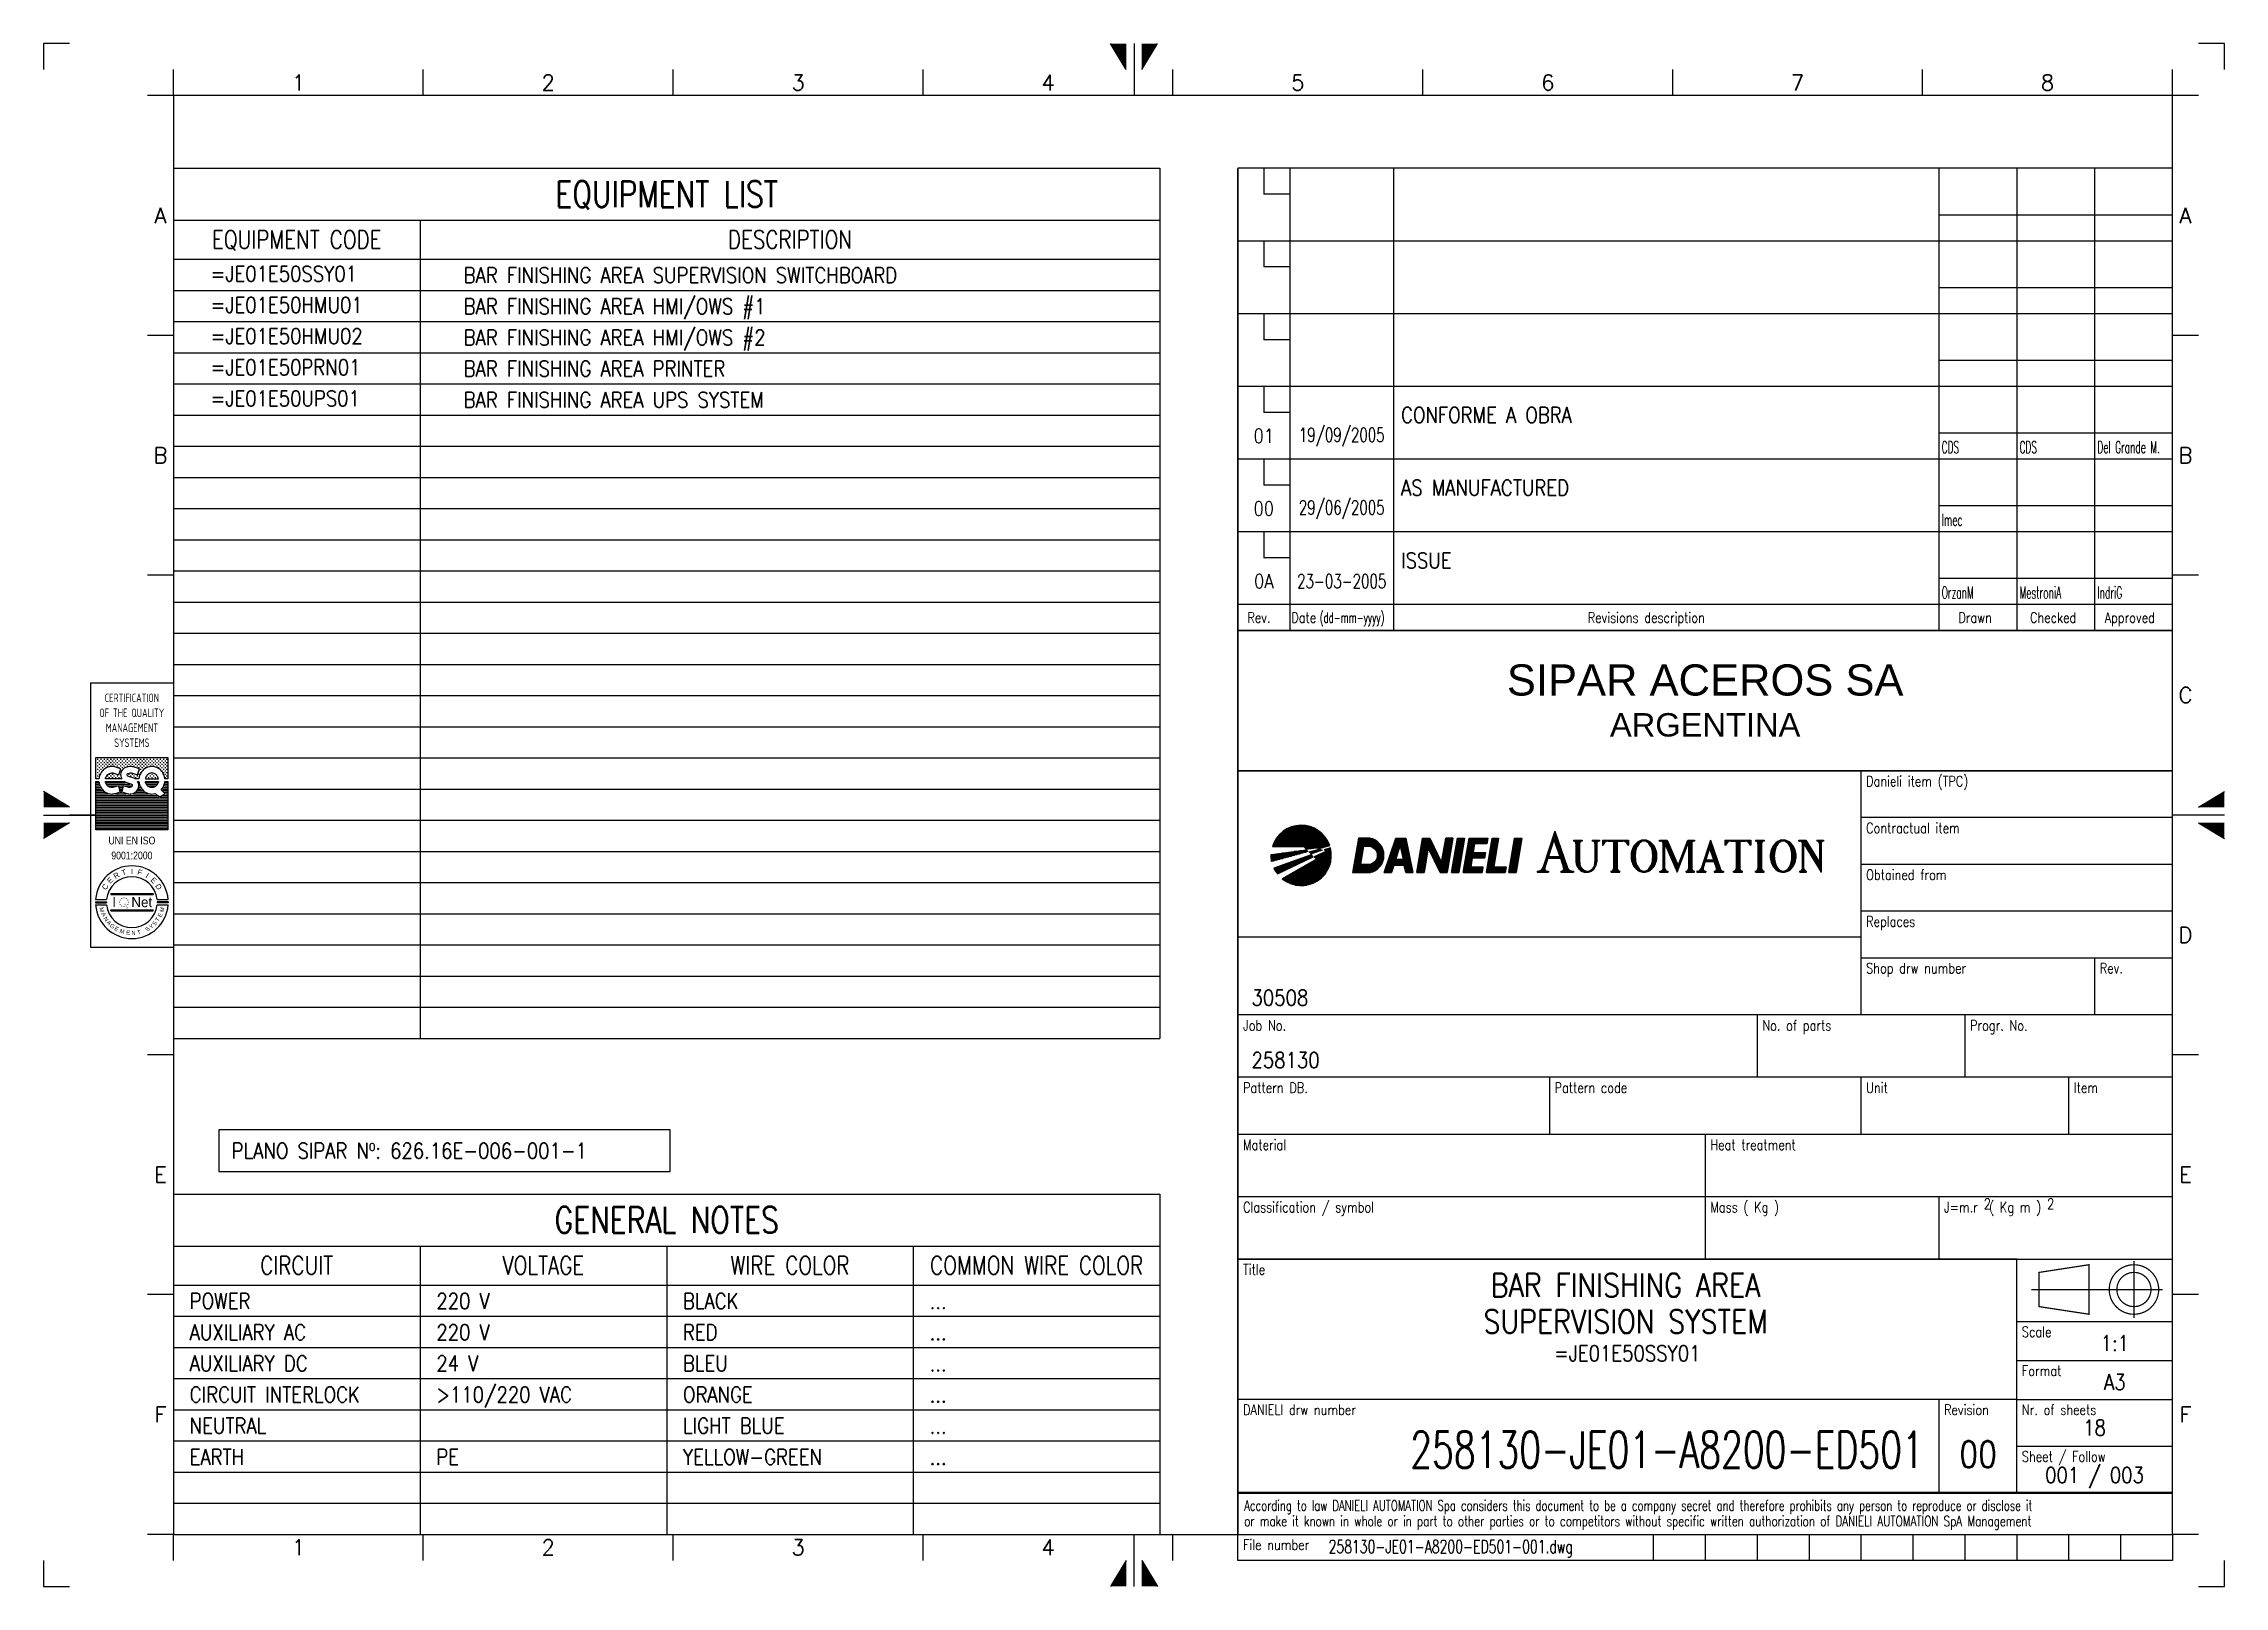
# Paper-space layout 'Layout1' of a CAD drawing. Header units: inches, sheet in millimetres. Extents: x 0 to 420, y 0 to 297.
import ezdxf
from ezdxf.enums import TextEntityAlignment as Align

# ---------------------------------------------------------------- set-up
doc = ezdxf.new("R2010")
doc.units = ezdxf.units.IN
doc.header["$MEASUREMENT"] = 0
for name, color, linetype in [('CART', 7, 'Continuous'), ('CART-TEXT', 7, 'Continuous'), ('CART-UK', 7, 'Continuous'), ('dims', 7, 'Continuous')]:
    doc.layers.add(name, color=color, linetype=linetype)
doc.styles.add('CENTBH', font='CENTBH.SHX', dxfattribs={"height": 3})
doc.styles.add('DIN', font='DIN.shx', dxfattribs={"width": 0.85})
doc.styles.add('ROMANS', font='ROMANS.shx', dxfattribs={"width": 0.85})
doc.styles.add('SIMPLEX8', font='simplex8')
doc.styles.add('style3', font='arial.ttf')
doc.styles.add('UNI EN ISO 2', font='swissel.ttf', dxfattribs={"width": 0.6})
doc.styles.add('UNIV', font='UNIV.SHX', dxfattribs={"height": 5})

psp = doc.layouts.get("Layout1")

# ---------------------------------------------------------------- texts
at = {"color": 2, "style": 'ROMANS', "width": 0.85}
psp.add_text('30508', height=3, dxfattribs=at).set_placement((232.64, 111.82))
at = {"color": 3, "style": 'ROMANS', "width": 0.85}
psp.add_text('PLANO SIPAR Nº: 626.16E-006-001-1', height=3, dxfattribs=at).set_placement((36.22, 82.36))
at = {"color": 3, "char_height": 3, "attachment_point": 1, "line_spacing_factor": 1.2, "style": 'ROMANS'}
for s, insert, width in [('=JE01E50SSY01\\P=JE01E50HMU01\\P=JE01E50HMU02\\P=JE01E50PRN01\\P=JE01E50UPS01', (32.17, 254.19), 47.5804), ('BAR FINISHING AREA SUPERVISION SWITCHBOARD\\PBAR FINISHING AREA HMI/OWS #1\\PBAR FINISHING AREA HMI/OWS #2\\PBAR FINISHING AREA PRINTER\\PBAR FINISHING AREA UPS SYSTEM', (80.91, 253.93), 139.3647), ('POWER\\PAUXILIARY AC\\PAUXILIARY DC\\PCIRCUIT INTERLOCK\\PNEUTRAL\\PEARTH', (28.14, 56.43), 80.03), ('220 V\\P220 V\\P24 V\\P>110/220 VAC\\P\\PPE', (75.64, 56.43), 80.03), ('BLACK\\PRED\\PBLEU\\PORANGE\\PLIGHT BLUE\\PYELLOW-GREEN', (123.14, 56.43), 80.03), ('...\\P...\\P...\\P...\\P...\\P...', (170.64, 56.43), 80.03)]:
    psp.add_mtext(s, dxfattribs=dict(at, insert=insert, width=width))

# ---------------------------------------------------------------- blocks, each defined once
blk = doc.blocks.new('*X0')
at = {"color": 0}
for p, q in [((1.56, 70.8), (7.78, 70.8)), ((1.85, 70.96), (7.49, 70.96)), ((2.18, 71.12), (7.16, 71.12)), ((2.57, 71.28), (6.77, 71.28)), ((3.07, 71.44), (6.27, 71.44)), ((3.85, 71.6), (5.48, 71.6)), ((-1.13, 67.47), (10.33, 67.47)), ((-1.08, 67.63), (10.42, 67.63)), ((-1.02, 67.79), (10.35, 67.79)), ((-0.95, 67.94), (10.29, 67.94)), ((-0.88, 68.1), (10.22, 68.1)), ((-0.8, 68.26), (10.14, 68.26)), ((-0.72, 68.42), (10.06, 68.42)), ((-0.63, 68.58), (9.97, 68.58)), ((-0.54, 68.74), (9.88, 68.74)), ((-0.44, 68.9), (9.78, 68.9)), ((-0.33, 69.06), (9.67, 69.06)), ((-0.22, 69.21), (9.55, 69.21)), ((-0.09, 69.37), (9.43, 69.37)), ((0.04, 69.53), (9.3, 69.53)), ((0.18, 69.69), (9.16, 69.69)), ((0.34, 69.85), (9, 69.85)), ((0.5, 70.01), (8.84, 70.01)), ((0.68, 70.17), (8.66, 70.17)), ((0.87, 70.33), (8.47, 70.33)), ((1.08, 70.48), (8.26, 70.48)), ((1.31, 70.64), (8.03, 70.64)), ((3.23, 66.36), (6, 66.36)), ((4.4, 66.52), (5.84, 66.52)), ((5.22, 67.31), (9.74, 67.31)), ((5.38, 67.15), (9.16, 67.15)), ((5.54, 66.99), (7, 66.99)), ((5.57, 66.67), (5.68, 66.67)), ((5.7, 66.83), (5.83, 66.83)), ((6.69, 66.36), (8.19, 66.36)), ((7.28, 66.52), (8.63, 66.52)), ((7.86, 66.67), (8.75, 66.67)), ((8.04, 66.99), (8.57, 66.99)), ((9.43, 66.67), (10.68, 66.67)), ((9.64, 66.36), (10.73, 66.36)), ((9.82, 66.52), (10.71, 66.52)), ((9.86, 66.83), (10.64, 66.83)), ((10.3, 66.99), (10.61, 66.99)), ((-1.45, 65.56), (3.29, 65.56)), ((-1.44, 65.72), (3.88, 65.72)), ((-1.44, 65.4), (2.71, 65.4)), ((-1.44, 65.25), (2.12, 65.25)), ((-1.43, 65.09), (1.54, 65.09)), ((-1.42, 64.93), (0.95, 64.93)), ((-1.4, 64.77), (0.36, 64.77)), ((-1.38, 64.61), (-0.22, 64.61)), ((-1.35, 64.45), (-0.81, 64.45)), ((-0.83, 62.86), (2.11, 62.86)), ((-0.75, 62.71), (1.78, 62.71)), ((-0.67, 62.55), (1.45, 62.55)), ((-0.65, 63.02), (2.44, 63.02)), ((-0.57, 62.39), (1.12, 62.39)), ((-0.48, 62.23), (0.79, 62.23)), ((-0.37, 62.07), (0.46, 62.07)), ((-0.27, 65.88), (4.47, 65.88)), ((-0.26, 61.91), (0.13, 61.91)), ((-0.21, 63.18), (2.77, 63.18)), ((0.22, 63.34), (3.1, 63.34)), ((0.66, 63.5), (3.43, 63.5)), ((0.9, 66.04), (5.05, 66.04)), ((1.1, 63.66), (3.76, 63.66)), ((1.54, 63.82), (4.08, 63.82)), ((1.98, 63.98), (4.41, 63.98)), ((2.06, 66.2), (5.64, 66.2)), ((2.42, 64.13), (4.74, 64.13)), ((2.77, 61.91), (9.6, 61.91)), ((2.85, 64.29), (5.07, 64.29)), ((3.05, 62.07), (9.71, 62.07)), ((3.29, 64.45), (5.4, 64.45)), ((3.33, 62.23), (9.81, 62.23)), ((3.61, 62.39), (9.91, 62.39)), ((3.73, 64.61), (5.73, 64.61)), ((3.89, 62.55), (10, 62.55)), ((4.16, 62.71), (10.09, 62.71)), ((4.17, 64.77), (6.06, 64.77)), ((4.44, 62.86), (10.17, 62.86)), ((4.61, 64.93), (6.39, 64.93)), ((4.72, 63.02), (10.24, 63.02)), ((5, 63.18), (10.31, 63.18)), ((5.04, 65.09), (6.72, 65.09)), ((5.28, 63.34), (10.38, 63.34)), ((5.48, 65.25), (7.05, 65.25)), ((5.56, 63.5), (10.44, 63.5)), ((5.84, 63.66), (10.49, 63.66)), ((5.92, 65.4), (6.95, 65.4)), ((6.12, 63.82), (10.54, 63.82)), ((6.33, 66.2), (7.75, 66.2)), ((6.36, 65.56), (6.79, 65.56)), ((6.4, 63.98), (10.58, 63.98)), ((6.49, 66.04), (7.31, 66.04)), ((6.65, 65.88), (6.88, 65.88)), ((6.68, 64.13), (10.62, 64.13)), ((6.95, 64.29), (10.66, 64.29)), ((7.23, 64.45), (10.69, 64.45)), ((7.33, 65.25), (10.78, 65.25)), ((7.44, 65.09), (10.77, 65.09)), ((7.51, 64.61), (10.71, 64.61)), ((7.6, 64.93), (10.75, 64.93)), ((7.66, 65.4), (10.78, 65.4)), ((7.76, 64.77), (10.74, 64.77)), ((7.99, 65.56), (10.78, 65.56)), ((8.32, 65.72), (10.78, 65.72)), ((8.65, 65.88), (10.77, 65.88)), ((8.98, 66.04), (10.76, 66.04)), ((9.31, 66.2), (10.75, 66.2)), ((0.82, 60.8), (8.54, 60.8)), ((1, 60.64), (8.34, 60.64)), ((1.1, 60.96), (8.73, 60.96)), ((1.22, 60.48), (8.11, 60.48)), ((1.38, 61.12), (8.9, 61.12)), ((1.47, 60.32), (7.87, 60.32)), ((1.65, 61.28), (9.06, 61.28)), ((1.74, 60.17), (7.6, 60.17)), ((1.93, 61.44), (9.21, 61.44)), ((2.06, 60.01), (7.28, 60.01)), ((2.21, 61.59), (9.34, 61.59)), ((2.42, 59.85), (6.92, 59.85)), ((2.49, 61.75), (9.47, 61.75)), ((2.87, 59.69), (6.46, 59.69)), ((3.51, 59.53), (5.83, 59.53))]:
    blk.add_line(p, q, dxfattribs=at)
blk = doc.blocks.new('*X1')
at = {"color": 0}
for p, q in [((15.8, 66.36), (17.19, 66.36)), ((15.83, 66.52), (17.22, 66.52)), ((15.86, 66.67), (17.24, 66.67)), ((15.88, 66.83), (17.27, 66.83)), ((15.91, 66.99), (17.29, 66.99)), ((15.94, 67.15), (17.32, 67.15)), ((15.96, 67.31), (17.35, 67.31)), ((15.99, 67.47), (20.89, 67.47)), ((16.01, 67.63), (20.79, 67.63)), ((16.04, 67.79), (20.67, 67.79)), ((16.07, 67.94), (20.53, 67.94)), ((16.09, 68.1), (20.38, 68.1)), ((16.12, 68.26), (20.2, 68.26)), ((16.15, 68.42), (20, 68.42)), ((16.17, 68.58), (19.77, 68.58)), ((16.2, 68.74), (19.49, 68.74)), ((16.23, 68.9), (19.12, 68.9)), ((18.86, 67.31), (20.99, 67.31)), ((19.19, 67.15), (21.08, 67.15)), ((19.41, 66.99), (21.15, 66.99)), ((19.58, 66.83), (21.22, 66.83)), ((19.72, 66.67), (21.27, 66.67)), ((19.82, 66.52), (21.32, 66.52)), ((19.91, 66.36), (21.36, 66.36)), ((22.92, 66.36), (24.38, 66.36)), ((22.98, 66.52), (24.44, 66.52)), ((23.03, 66.67), (24.49, 66.67)), ((23.08, 66.83), (24.54, 66.83)), ((23.14, 66.99), (24.59, 66.99)), ((23.19, 67.15), (24.65, 67.15)), ((23.24, 67.31), (24.7, 67.31)), ((23.29, 67.47), (26.19, 67.47)), ((23.35, 67.63), (26.16, 67.63)), ((23.4, 67.79), (26.13, 67.79)), ((23.45, 67.94), (26.09, 67.94)), ((23.51, 68.1), (26.06, 68.1)), ((23.56, 68.26), (26.03, 68.26)), ((23.61, 68.42), (25.99, 68.42)), ((23.66, 68.58), (25.96, 68.58)), ((23.72, 68.74), (25.93, 68.74)), ((23.77, 68.9), (25.89, 68.9)), ((24.77, 67.31), (26.23, 67.31)), ((24.8, 67.15), (26.26, 67.15)), ((24.83, 66.99), (26.29, 66.99)), ((24.87, 66.83), (26.32, 66.83)), ((24.9, 66.67), (26.36, 66.67)), ((24.93, 66.52), (26.39, 66.52)), ((24.97, 66.36), (26.42, 66.36)), ((28.84, 66.36), (30.3, 66.36)), ((28.86, 66.52), (30.32, 66.52)), ((28.89, 66.67), (30.35, 66.67)), ((28.92, 66.83), (30.38, 66.83)), ((28.94, 66.99), (30.4, 66.99)), ((28.97, 67.15), (31.65, 67.15)), ((29, 67.31), (31.58, 67.31)), ((29.02, 67.47), (31.5, 67.47)), ((29.05, 67.63), (31.42, 67.63)), ((29.08, 67.79), (31.35, 67.79)), ((29.1, 67.94), (31.27, 67.94)), ((29.13, 68.1), (31.2, 68.1)), ((29.16, 68.26), (31.12, 68.26)), ((29.18, 68.42), (31.04, 68.42)), ((29.21, 68.58), (30.97, 68.58)), ((29.24, 68.74), (30.89, 68.74)), ((29.26, 68.9), (30.82, 68.9)), ((30.46, 66.99), (31.73, 66.99)), ((30.54, 66.83), (31.8, 66.83)), ((30.61, 66.67), (31.88, 66.67)), ((30.69, 66.52), (31.95, 66.52)), ((30.76, 66.36), (32.03, 66.36)), ((33.51, 66.36), (34.96, 66.36)), ((33.53, 66.52), (34.99, 66.52)), ((33.56, 66.67), (35.02, 66.67)), ((33.59, 66.83), (35.04, 66.83)), ((33.61, 66.99), (35.07, 66.99)), ((33.64, 67.15), (35.1, 67.15)), ((33.66, 67.31), (35.12, 67.31)), ((33.69, 67.47), (35.15, 67.47)), ((33.72, 67.63), (35.18, 67.63)), ((33.74, 67.79), (35.2, 67.79)), ((33.77, 67.94), (35.23, 67.94)), ((33.8, 68.1), (35.26, 68.1)), ((33.82, 68.26), (35.28, 68.26)), ((33.85, 68.42), (35.31, 68.42)), ((33.88, 68.58), (35.33, 68.58)), ((33.9, 68.74), (35.36, 68.74)), ((33.93, 68.9), (35.39, 68.9)), ((35.88, 66.36), (37.34, 66.36)), ((35.9, 66.52), (37.36, 66.52)), ((35.93, 66.67), (37.39, 66.67)), ((35.96, 66.83), (37.42, 66.83)), ((35.98, 66.99), (37.44, 66.99)), ((36.01, 67.15), (37.47, 67.15)), ((36.04, 67.31), (37.5, 67.31)), ((36.06, 67.47), (37.52, 67.47)), ((36.09, 67.63), (37.55, 67.63)), ((36.12, 67.79), (37.57, 67.79)), ((36.14, 67.94), (37.6, 67.94)), ((36.17, 68.1), (37.63, 68.1)), ((36.2, 68.26), (37.65, 68.26)), ((36.22, 68.42), (37.68, 68.42)), ((36.25, 68.58), (37.71, 68.58)), ((36.28, 68.74), (37.73, 68.74)), ((36.3, 68.9), (37.76, 68.9)), ((38.25, 66.36), (39.56, 66.36)), ((38.28, 66.52), (39.59, 66.52)), ((38.3, 66.67), (39.62, 66.67)), ((38.33, 66.83), (39.64, 66.83)), ((38.36, 66.99), (39.67, 66.99)), ((38.38, 67.15), (39.7, 67.15)), ((38.41, 67.31), (39.72, 67.31)), ((38.44, 67.47), (39.75, 67.47)), ((38.46, 67.63), (39.78, 67.63)), ((38.49, 67.79), (39.8, 67.79)), ((38.52, 67.94), (42.31, 67.94)), ((38.54, 68.1), (42.33, 68.1)), ((38.57, 68.26), (42.36, 68.26)), ((38.59, 68.42), (42.39, 68.42)), ((38.62, 68.58), (42.41, 68.58)), ((38.65, 68.74), (42.44, 68.74)), ((38.67, 68.9), (42.47, 68.9)), ((42.93, 66.36), (44.24, 66.36)), ((42.95, 66.52), (44.26, 66.52)), ((42.98, 66.67), (44.29, 66.67)), ((43, 66.83), (44.32, 66.83)), ((43.03, 66.99), (44.34, 66.99)), ((43.06, 67.15), (44.37, 67.15)), ((43.08, 67.31), (44.4, 67.31)), ((43.11, 67.47), (44.42, 67.47)), ((43.14, 67.63), (44.45, 67.63)), ((43.16, 67.79), (44.48, 67.79)), ((43.19, 67.94), (44.5, 67.94)), ((43.22, 68.1), (44.53, 68.1)), ((43.24, 68.26), (44.56, 68.26)), ((43.27, 68.42), (44.58, 68.42)), ((43.3, 68.58), (44.61, 68.58)), ((43.32, 68.74), (44.64, 68.74)), ((43.35, 68.9), (44.66, 68.9)), ((47.49, 66.36), (48.94, 66.36)), ((47.51, 66.52), (48.97, 66.52)), ((47.54, 66.67), (49, 66.67)), ((47.57, 66.83), (49.02, 66.83)), ((47.59, 66.99), (49.05, 66.99)), ((47.62, 67.15), (49.08, 67.15)), ((47.64, 67.31), (49.1, 67.31)), ((47.67, 67.47), (49.13, 67.47)), ((47.7, 67.63), (49.16, 67.63)), ((47.72, 67.79), (49.18, 67.79)), ((47.75, 67.94), (49.21, 67.94)), ((47.78, 68.1), (49.24, 68.1)), ((47.8, 68.26), (49.26, 68.26)), ((47.83, 68.42), (49.29, 68.42)), ((47.86, 68.58), (49.31, 68.58)), ((47.88, 68.74), (49.34, 68.74)), ((47.91, 68.9), (49.37, 68.9)), ((15.09, 62.07), (18.69, 62.07)), ((15.12, 62.23), (19.2, 62.23)), ((15.14, 62.39), (19.55, 62.39)), ((15.17, 62.55), (19.82, 62.55)), ((15.19, 62.71), (20.04, 62.71)), ((15.22, 62.86), (20.24, 62.86)), ((15.25, 63.02), (20.41, 63.02)), ((15.27, 63.18), (20.56, 63.18)), ((15.3, 63.34), (20.69, 63.34)), ((15.33, 63.5), (20.81, 63.5)), ((15.35, 63.66), (20.91, 63.66)), ((15.38, 63.82), (16.77, 63.82)), ((15.41, 63.98), (16.79, 63.98)), ((15.43, 64.13), (16.82, 64.13)), ((15.46, 64.29), (16.84, 64.29)), ((15.49, 64.45), (16.87, 64.45)), ((15.51, 64.61), (16.9, 64.61)), ((15.54, 64.77), (16.92, 64.77)), ((15.56, 64.93), (16.95, 64.93)), ((15.59, 65.09), (16.98, 65.09)), ((15.62, 65.25), (17, 65.25)), ((15.64, 65.4), (17.03, 65.4)), ((15.67, 65.56), (17.06, 65.56)), ((15.7, 65.72), (17.08, 65.72)), ((15.72, 65.88), (17.11, 65.88)), ((15.75, 66.04), (17.14, 66.04)), ((15.78, 66.2), (17.16, 66.2)), ((18.94, 63.82), (21.01, 63.82)), ((19.24, 63.98), (21.09, 63.98)), ((19.45, 64.13), (21.16, 64.13)), ((19.61, 64.29), (21.23, 64.29)), ((19.74, 64.45), (21.28, 64.45)), ((19.84, 64.61), (21.33, 64.61)), ((19.92, 64.77), (21.37, 64.77)), ((19.98, 66.2), (21.4, 66.2)), ((19.99, 64.93), (21.4, 64.93)), ((20.03, 66.04), (21.42, 66.04)), ((20.03, 65.09), (21.43, 65.09)), ((20.06, 65.88), (21.44, 65.88)), ((20.07, 65.25), (21.44, 65.25)), ((20.08, 65.72), (21.45, 65.72)), ((20.09, 65.56), (21.46, 65.56)), ((20.09, 65.4), (21.45, 65.4)), ((21.5, 62.07), (22.95, 62.07)), ((21.55, 62.23), (23.01, 62.23)), ((21.6, 62.39), (23.06, 62.39)), ((21.65, 62.55), (23.11, 62.55)), ((21.71, 62.71), (23.17, 62.71)), ((21.76, 62.86), (23.22, 62.86)), ((21.81, 63.02), (23.27, 63.02)), ((21.87, 63.18), (23.32, 63.18)), ((21.92, 63.34), (23.38, 63.34)), ((21.97, 63.5), (23.43, 63.5)), ((22.02, 63.66), (26.99, 63.66)), ((22.08, 63.82), (26.95, 63.82)), ((22.13, 63.98), (26.92, 63.98)), ((22.18, 64.13), (26.89, 64.13)), ((22.24, 64.29), (26.85, 64.29)), ((22.29, 64.45), (26.82, 64.45)), ((22.34, 64.61), (26.79, 64.61)), ((22.39, 64.77), (23.85, 64.77)), ((22.45, 64.93), (23.91, 64.93)), ((22.5, 65.09), (23.96, 65.09)), ((22.55, 65.25), (24.01, 65.25)), ((22.61, 65.4), (24.07, 65.4)), ((22.66, 65.56), (24.12, 65.56)), ((22.71, 65.72), (24.17, 65.72)), ((22.77, 65.88), (24.22, 65.88)), ((22.82, 66.04), (24.28, 66.04)), ((22.87, 66.2), (24.33, 66.2)), ((25, 66.2), (26.46, 66.2)), ((25.03, 66.04), (26.49, 66.04)), ((25.06, 65.88), (26.52, 65.88)), ((25.1, 65.72), (26.56, 65.72)), ((25.13, 65.56), (26.59, 65.56)), ((25.16, 65.4), (26.62, 65.4)), ((25.2, 65.25), (26.66, 65.25)), ((25.23, 65.09), (26.69, 65.09)), ((25.26, 64.93), (26.72, 64.93)), ((25.3, 64.77), (26.75, 64.77)), ((25.56, 63.5), (27.02, 63.5)), ((25.59, 63.34), (27.05, 63.34)), ((25.63, 63.18), (27.09, 63.18)), ((25.66, 63.02), (27.12, 63.02)), ((25.69, 62.86), (27.15, 62.86)), ((25.73, 62.71), (27.18, 62.71)), ((25.76, 62.55), (27.22, 62.55)), ((25.79, 62.39), (27.25, 62.39)), ((25.83, 62.23), (27.28, 62.23)), ((25.86, 62.07), (27.32, 62.07)), ((28.12, 62.07), (29.58, 62.07)), ((28.15, 62.23), (29.61, 62.23)), ((28.18, 62.39), (29.64, 62.39)), ((28.2, 62.55), (29.66, 62.55)), ((28.23, 62.71), (29.69, 62.71)), ((28.26, 62.86), (29.71, 62.86)), ((28.28, 63.02), (29.74, 63.02)), ((28.31, 63.18), (29.77, 63.18)), ((28.34, 63.34), (29.79, 63.34)), ((28.36, 63.5), (29.82, 63.5)), ((28.39, 63.66), (29.85, 63.66)), ((28.42, 63.82), (29.87, 63.82)), ((28.44, 63.98), (29.9, 63.98)), ((28.47, 64.13), (29.93, 64.13)), ((28.49, 64.29), (29.95, 64.29)), ((28.52, 64.45), (29.98, 64.45)), ((28.55, 64.61), (30.01, 64.61)), ((28.57, 64.77), (30.03, 64.77)), ((28.6, 64.93), (30.06, 64.93)), ((28.63, 65.09), (30.09, 65.09)), ((28.65, 65.25), (30.11, 65.25)), ((28.68, 65.4), (30.14, 65.4)), ((28.71, 65.56), (30.16, 65.56)), ((28.73, 65.72), (30.19, 65.72)), ((28.76, 65.88), (30.22, 65.88)), ((28.79, 66.04), (30.24, 66.04)), ((28.81, 66.2), (30.27, 66.2)), ((30.84, 66.2), (32.11, 66.2)), ((30.92, 66.04), (32.18, 66.04)), ((30.99, 65.88), (32.26, 65.88)), ((31.07, 65.72), (32.33, 65.72)), ((31.14, 65.56), (32.41, 65.56)), ((31.22, 65.4), (32.48, 65.4)), ((31.29, 65.25), (32.56, 65.25)), ((31.37, 65.09), (32.64, 65.09)), ((31.45, 64.93), (32.71, 64.93)), ((31.52, 64.77), (32.79, 64.77)), ((31.6, 64.61), (32.86, 64.61)), ((31.67, 64.45), (32.94, 64.45)), ((31.75, 64.29), (33.01, 64.29)), ((31.82, 64.13), (33.09, 64.13)), ((31.9, 63.98), (34.57, 63.98)), ((31.98, 63.82), (34.54, 63.82)), ((32.05, 63.66), (34.51, 63.66)), ((32.13, 63.5), (34.49, 63.5)), ((32.2, 63.34), (34.46, 63.34)), ((32.28, 63.18), (34.44, 63.18)), ((32.35, 63.02), (34.41, 63.02)), ((32.43, 62.86), (34.38, 62.86)), ((32.51, 62.71), (34.36, 62.71)), ((32.58, 62.55), (34.33, 62.55)), ((32.66, 62.39), (34.3, 62.39)), ((32.73, 62.23), (34.28, 62.23)), ((32.81, 62.07), (34.25, 62.07)), ((33.14, 64.13), (34.59, 64.13)), ((33.16, 64.29), (34.62, 64.29)), ((33.19, 64.45), (34.65, 64.45)), ((33.21, 64.61), (34.67, 64.61)), ((33.24, 64.77), (34.7, 64.77)), ((33.27, 64.93), (34.73, 64.93)), ((33.29, 65.09), (34.75, 65.09)), ((33.32, 65.25), (34.78, 65.25)), ((33.35, 65.4), (34.81, 65.4)), ((33.37, 65.56), (34.83, 65.56)), ((33.4, 65.72), (34.86, 65.72)), ((33.43, 65.88), (34.88, 65.88)), ((33.45, 66.04), (34.91, 66.04)), ((33.48, 66.2), (34.94, 66.2)), ((35.16, 62.07), (36.62, 62.07)), ((35.19, 62.23), (36.65, 62.23)), ((35.22, 62.39), (36.68, 62.39)), ((35.24, 62.55), (36.7, 62.55)), ((35.27, 62.71), (36.73, 62.71)), ((35.3, 62.86), (36.75, 62.86)), ((35.32, 63.02), (36.78, 63.02)), ((35.35, 63.18), (36.81, 63.18)), ((35.38, 63.34), (36.83, 63.34)), ((35.4, 63.5), (36.86, 63.5)), ((35.43, 63.66), (36.89, 63.66)), ((35.45, 63.82), (36.91, 63.82)), ((35.48, 63.98), (36.94, 63.98)), ((35.51, 64.13), (36.97, 64.13)), ((35.53, 64.29), (36.99, 64.29)), ((35.56, 64.45), (37.02, 64.45)), ((35.59, 64.61), (37.05, 64.61)), ((35.61, 64.77), (37.07, 64.77)), ((35.64, 64.93), (37.1, 64.93)), ((35.67, 65.09), (37.13, 65.09)), ((35.69, 65.25), (37.15, 65.25)), ((35.72, 65.4), (37.18, 65.4)), ((35.75, 65.56), (37.2, 65.56)), ((35.77, 65.72), (37.23, 65.72)), ((35.8, 65.88), (37.26, 65.88)), ((35.83, 66.04), (37.28, 66.04)), ((35.85, 66.2), (37.31, 66.2)), ((37.54, 62.07), (41.33, 62.07)), ((37.56, 62.23), (41.36, 62.23)), ((37.59, 62.39), (41.38, 62.39)), ((37.62, 62.55), (41.41, 62.55)), ((37.64, 62.71), (41.43, 62.71)), ((37.67, 62.86), (41.46, 62.86)), ((37.7, 63.02), (41.49, 63.02)), ((37.72, 63.18), (41.51, 63.18)), ((37.75, 63.34), (39.06, 63.34)), ((37.77, 63.5), (39.09, 63.5)), ((37.8, 63.66), (39.11, 63.66)), ((37.83, 63.82), (39.14, 63.82)), ((37.85, 63.98), (39.17, 63.98)), ((37.88, 64.13), (39.19, 64.13)), ((37.91, 64.29), (39.22, 64.29)), ((37.93, 64.45), (39.25, 64.45)), ((37.96, 64.61), (39.27, 64.61)), ((37.99, 64.77), (39.3, 64.77)), ((38.01, 64.93), (39.33, 64.93)), ((38.04, 65.09), (41.83, 65.09)), ((38.07, 65.25), (41.86, 65.25)), ((38.09, 65.4), (41.88, 65.4)), ((38.12, 65.56), (41.91, 65.56)), ((38.15, 65.72), (41.94, 65.72)), ((38.17, 65.88), (41.96, 65.88)), ((38.2, 66.04), (41.99, 66.04)), ((38.22, 66.2), (39.54, 66.2)), ((42.21, 62.07), (46, 62.07)), ((42.24, 62.23), (46.03, 62.23)), ((42.26, 62.39), (46.06, 62.39)), ((42.29, 62.55), (46.08, 62.55)), ((42.32, 62.71), (46.11, 62.71)), ((42.34, 62.86), (46.14, 62.86)), ((42.37, 63.02), (46.16, 63.02)), ((42.4, 63.18), (46.19, 63.18)), ((42.42, 63.34), (43.74, 63.34)), ((42.45, 63.5), (43.76, 63.5)), ((42.48, 63.66), (43.79, 63.66)), ((42.5, 63.82), (43.81, 63.82)), ((42.53, 63.98), (43.84, 63.98)), ((42.56, 64.13), (43.87, 64.13)), ((42.58, 64.29), (43.89, 64.29)), ((42.61, 64.45), (43.92, 64.45)), ((42.63, 64.61), (43.95, 64.61)), ((42.66, 64.77), (43.97, 64.77)), ((42.69, 64.93), (44, 64.93)), ((42.71, 65.09), (44.03, 65.09)), ((42.74, 65.25), (44.05, 65.25)), ((42.77, 65.4), (44.08, 65.4)), ((42.79, 65.56), (44.11, 65.56)), ((42.82, 65.72), (44.13, 65.72)), ((42.85, 65.88), (44.16, 65.88)), ((42.87, 66.04), (44.19, 66.04)), ((42.9, 66.2), (44.21, 66.2)), ((46.77, 62.07), (48.23, 62.07)), ((46.8, 62.23), (48.26, 62.23)), ((46.82, 62.39), (48.28, 62.39)), ((46.85, 62.55), (48.31, 62.55)), ((46.88, 62.71), (48.34, 62.71)), ((46.9, 62.86), (48.36, 62.86)), ((46.93, 63.02), (48.39, 63.02)), ((46.96, 63.18), (48.42, 63.18)), ((46.98, 63.34), (48.44, 63.34)), ((47.01, 63.5), (48.47, 63.5)), ((47.04, 63.66), (48.49, 63.66)), ((47.06, 63.82), (48.52, 63.82)), ((47.09, 63.98), (48.55, 63.98)), ((47.12, 64.13), (48.57, 64.13)), ((47.14, 64.29), (48.6, 64.29)), ((47.17, 64.45), (48.63, 64.45)), ((47.19, 64.61), (48.65, 64.61)), ((47.22, 64.77), (48.68, 64.77)), ((47.25, 64.93), (48.71, 64.93)), ((47.27, 65.09), (48.73, 65.09)), ((47.3, 65.25), (48.76, 65.25)), ((47.33, 65.4), (48.79, 65.4)), ((47.35, 65.56), (48.81, 65.56)), ((47.38, 65.72), (48.84, 65.72)), ((47.41, 65.88), (48.87, 65.88)), ((47.43, 66.04), (48.89, 66.04)), ((47.46, 66.2), (48.92, 66.2))]:
    blk.add_line(p, q, dxfattribs=at)
blk = doc.blocks.new('*X3')
at = {"color": 0}
for p, q in [((6.16, 234.31), (6.57, 234.31)), ((6.16, 234), (6.64, 234)), ((6.16, 233.68), (6.74, 233.68)), ((6.16, 233.36), (6.89, 233.36)), ((6.16, 233.04), (7.09, 233.04)), ((6.16, 232.73), (7.37, 232.73)), ((6.16, 232.41), (7.76, 232.41)), ((6.16, 232.09), (8.43, 232.09)), ((6.16, 231.77), (17.87, 231.77)), ((6.16, 231.46), (18.21, 231.46)), ((6.16, 231.14), (19.84, 231.14)), ((8.04, 234.31), (11.69, 234.31)), ((8.18, 234), (12.66, 234)), ((8.45, 233.68), (10.12, 233.68)), ((9.87, 232.09), (11.93, 232.09)), ((10.56, 233.68), (11.24, 233.68)), ((10.64, 233.36), (11.16, 233.36)), ((10.71, 233.04), (11.08, 233.04)), ((10.75, 232.41), (11.05, 232.41)), ((10.79, 232.73), (11.01, 232.73)), ((11.68, 233.68), (12.98, 233.68)), ((13.29, 232.09), (16.13, 232.09)), ((13.83, 232.41), (15.46, 232.41)), ((14.11, 232.73), (15.07, 232.73)), ((14.28, 233.04), (14.79, 233.04)), ((14.38, 233.36), (14.59, 233.36)), ((14.41, 233.68), (14.44, 233.68)), ((15.74, 234.31), (17.96, 234.31)), ((15.88, 234), (17.82, 234)), ((16.15, 233.68), (17.55, 233.68)), ((18.4, 231.46), (19.84, 231.46)), ((18.91, 233.04), (19.84, 233.04)), ((18.96, 232.73), (19.84, 232.73)), ((18.96, 231.77), (19.84, 231.77)), ((19.11, 233.36), (19.84, 233.36)), ((19.26, 233.68), (19.84, 233.68)), ((19.28, 232.41), (19.84, 232.41)), ((19.36, 234), (19.84, 234)), ((19.43, 234.31), (19.84, 234.31)), ((19.53, 232.09), (19.84, 232.09)), ((6.16, 230.82), (19.84, 230.82)), ((6.16, 230.5), (19.84, 230.5)), ((6.16, 230.19), (19.84, 230.19)), ((6.16, 229.87), (19.84, 229.87)), ((6.16, 229.55), (19.84, 229.55)), ((6.16, 229.24), (19.84, 229.24)), ((6.16, 228.92), (19.84, 228.92)), ((6.16, 228.6), (19.84, 228.6)), ((6.16, 228.28), (19.84, 228.28)), ((6.16, 227.97), (19.84, 227.97)), ((6.16, 227.65), (19.84, 227.65)), ((6.16, 227.33), (19.84, 227.33)), ((6.16, 227.01), (19.84, 227.01)), ((6.16, 226.69), (19.84, 226.69)), ((6.16, 226.38), (19.84, 226.38)), ((6.16, 226.06), (19.84, 226.06)), ((6.16, 225.74), (19.84, 225.74)), ((6.16, 225.43), (19.84, 225.43))]:
    blk.add_line(p, q, dxfattribs=at)
blk = doc.blocks.new('*X2')
at = {"color": 0}
for p, q in [((6.16, 238.44), (6.19, 238.44)), ((6.16, 237.81), (6.19, 237.81)), ((6.16, 237.17), (6.19, 237.17)), ((6.16, 236.54), (6.19, 236.54)), ((6.16, 235.9), (6.19, 235.9)), ((6.16, 235.27), (6.19, 235.27)), ((6.35, 238.76), (6.51, 238.76)), ((6.35, 238.12), (6.51, 238.12)), ((6.35, 237.49), (6.51, 237.49)), ((6.35, 236.85), (6.51, 236.85)), ((6.35, 236.22), (6.51, 236.22)), ((6.35, 235.59), (6.51, 235.59)), ((6.43, 238.68), (6.43, 238.84)), ((6.43, 238.05), (6.43, 238.2)), ((6.43, 237.41), (6.43, 237.57)), ((6.43, 236.78), (6.43, 236.93)), ((6.43, 236.14), (6.43, 236.3)), ((6.43, 235.51), (6.43, 235.66)), ((6.67, 238.44), (6.83, 238.44)), ((6.67, 237.81), (6.83, 237.81)), ((6.67, 237.17), (6.83, 237.17)), ((6.67, 236.54), (6.83, 236.54)), ((6.67, 235.9), (6.79, 235.9)), ((6.75, 238.36), (6.75, 238.52)), ((6.75, 237.73), (6.75, 237.89)), ((6.75, 237.09), (6.75, 237.25)), ((6.75, 236.46), (6.75, 236.62)), ((6.75, 235.82), (6.75, 235.98)), ((6.98, 238.76), (7.14, 238.76)), ((6.98, 236.85), (7.14, 236.85)), ((6.98, 238.12), (7.14, 238.12)), ((6.98, 237.49), (7.14, 237.49)), ((7.06, 238.68), (7.06, 238.84)), ((7.06, 238.05), (7.06, 238.2)), ((7.06, 237.41), (7.06, 237.57)), ((7.06, 236.78), (7.06, 236.93)), ((7.3, 238.44), (7.46, 238.44)), ((7.3, 237.81), (7.46, 237.81)), ((7.3, 237.17), (7.46, 237.17)), ((7.38, 238.36), (7.38, 238.52)), ((7.38, 237.73), (7.38, 237.89)), ((7.38, 237.09), (7.38, 237.25)), ((7.62, 238.76), (7.78, 238.76)), ((7.62, 238.12), (7.78, 238.12)), ((7.62, 237.49), (7.78, 237.49)), ((7.7, 238.68), (7.7, 238.84)), ((7.7, 238.05), (7.7, 238.2)), ((7.7, 237.41), (7.7, 237.57)), ((7.94, 238.44), (8.1, 238.44)), ((7.94, 237.81), (8.1, 237.81)), ((7.94, 237.17), (7.96, 237.17)), ((8.02, 238.36), (8.02, 238.52)), ((8.02, 237.73), (8.02, 237.89)), ((8.02, 237.2), (8.02, 237.25)), ((8.08, 235.27), (8.1, 235.27)), ((8.25, 238.76), (8.41, 238.76)), ((8.25, 238.12), (8.41, 238.12)), ((8.25, 237.49), (8.41, 237.49)), ((8.26, 235.59), (8.41, 235.59)), ((8.33, 238.68), (8.33, 238.84)), ((8.33, 238.05), (8.33, 238.2)), ((8.33, 237.41), (8.33, 237.57)), ((8.33, 235.51), (8.33, 235.66)), ((8.57, 238.44), (8.73, 238.44)), ((8.57, 237.81), (8.73, 237.81)), ((8.57, 235.27), (8.73, 235.27)), ((8.62, 235.9), (8.73, 235.9)), ((8.65, 238.36), (8.65, 238.52)), ((8.65, 237.73), (8.65, 237.89)), ((8.65, 235.82), (8.65, 235.92)), ((8.65, 235.19), (8.65, 235.35)), ((8.89, 238.76), (9.05, 238.76)), ((8.89, 238.12), (9.05, 238.12)), ((8.89, 237.49), (9.05, 237.49)), ((8.89, 235.59), (9.05, 235.59)), ((8.97, 238.68), (8.97, 238.84)), ((8.97, 238.05), (8.97, 238.2)), ((8.97, 237.47), (8.97, 237.57)), ((8.97, 235.51), (8.97, 235.66)), ((9.21, 238.44), (9.37, 238.44)), ((9.21, 237.81), (9.37, 237.81)), ((9.21, 235.9), (9.37, 235.9)), ((9.21, 235.27), (9.37, 235.27)), ((9.29, 238.36), (9.29, 238.52)), ((9.29, 237.73), (9.29, 237.89)), ((9.29, 235.82), (9.29, 235.98)), ((9.29, 235.19), (9.29, 235.35)), ((9.52, 238.76), (9.68, 238.76)), ((9.52, 238.12), (9.68, 238.12)), ((9.52, 237.49), (9.68, 237.49)), ((9.52, 235.59), (9.68, 235.59)), ((9.6, 238.68), (9.6, 238.84)), ((9.6, 238.05), (9.6, 238.2)), ((9.6, 237.44), (9.6, 237.57)), ((9.6, 235.51), (9.6, 235.66)), ((9.84, 238.44), (10, 238.44)), ((9.84, 237.81), (10, 237.81)), ((9.84, 235.27), (10, 235.27)), ((9.92, 238.36), (9.92, 238.52)), ((9.92, 237.73), (9.92, 237.89)), ((9.92, 235.82), (9.92, 235.85)), ((9.92, 235.19), (9.92, 235.35)), ((10.16, 238.76), (10.32, 238.76)), ((10.16, 238.12), (10.32, 238.12)), ((10.16, 237.49), (10.32, 237.49)), ((10.16, 235.59), (10.32, 235.59)), ((10.24, 238.68), (10.24, 238.84)), ((10.24, 238.05), (10.24, 238.2)), ((10.24, 237.41), (10.24, 237.57)), ((10.24, 235.51), (10.24, 235.66)), ((10.48, 238.44), (10.64, 238.44)), ((10.48, 237.81), (10.64, 237.81)), ((10.48, 235.27), (10.64, 235.27)), ((10.49, 237.17), (10.64, 237.17)), ((10.56, 238.36), (10.56, 238.52)), ((10.56, 237.73), (10.56, 237.89)), ((10.56, 237.15), (10.56, 237.25)), ((10.56, 235.19), (10.56, 235.35)), ((10.6, 235.9), (10.64, 235.9)), ((10.79, 238.76), (10.95, 238.76)), ((10.79, 238.12), (10.95, 238.12)), ((10.79, 237.49), (10.95, 237.49)), ((10.87, 238.68), (10.87, 238.84)), ((10.87, 238.05), (10.87, 238.2)), ((10.87, 237.41), (10.87, 237.57)), ((10.91, 236.85), (10.95, 236.85)), ((11.11, 238.44), (11.27, 238.44)), ((11.11, 237.81), (11.27, 237.81)), ((11.11, 237.17), (11.27, 237.17)), ((11.19, 238.36), (11.19, 238.52)), ((11.19, 237.73), (11.19, 237.89)), ((11.19, 237.09), (11.19, 237.25)), ((11.43, 238.76), (11.59, 238.76)), ((11.43, 238.12), (11.59, 238.12)), ((11.43, 237.49), (11.59, 237.49)), ((11.51, 238.68), (11.51, 238.84)), ((11.51, 238.05), (11.51, 238.2)), ((11.51, 237.41), (11.51, 237.57)), ((11.75, 238.44), (11.91, 238.44)), ((11.75, 237.81), (11.91, 237.81)), ((11.83, 238.36), (11.83, 238.52)), ((11.83, 237.73), (11.83, 237.89)), ((12.06, 238.76), (12.22, 238.76)), ((12.06, 238.12), (12.22, 238.12)), ((12.06, 237.49), (12.22, 237.49)), ((12.14, 238.68), (12.14, 238.84)), ((12.14, 238.05), (12.14, 238.2)), ((12.14, 237.41), (12.14, 237.57)), ((12.38, 238.44), (12.54, 238.44)), ((12.38, 237.81), (12.54, 237.81)), ((12.38, 235.9), (12.54, 235.9)), ((12.46, 238.36), (12.46, 238.52)), ((12.46, 237.73), (12.46, 237.89)), ((12.46, 235.82), (12.46, 235.98)), ((12.7, 238.76), (12.86, 238.76)), ((12.7, 238.12), (12.86, 238.12)), ((12.7, 237.49), (12.86, 237.49)), ((12.7, 235.59), (12.86, 235.59)), ((12.78, 238.68), (12.78, 238.84)), ((12.78, 238.05), (12.78, 238.2)), ((12.78, 237.48), (12.78, 237.57)), ((12.78, 235.51), (12.78, 235.66)), ((13.02, 238.44), (13.18, 238.44)), ((13.02, 237.81), (13.18, 237.81)), ((13.02, 235.9), (13.18, 235.9)), ((13.1, 238.36), (13.1, 238.52)), ((13.1, 237.73), (13.1, 237.89)), ((13.1, 235.82), (13.1, 235.98)), ((13.33, 238.76), (13.49, 238.76)), ((13.33, 238.12), (13.49, 238.12)), ((13.33, 237.49), (13.49, 237.49)), ((13.33, 235.59), (13.49, 235.59)), ((13.41, 238.68), (13.41, 238.84)), ((13.41, 238.05), (13.41, 238.2)), ((13.41, 237.41), (13.41, 237.57)), ((13.41, 235.51), (13.41, 235.66)), ((13.65, 238.44), (13.81, 238.44)), ((13.65, 237.81), (13.81, 237.81)), ((13.65, 235.27), (13.81, 235.27)), ((13.73, 238.36), (13.73, 238.52)), ((13.73, 237.73), (13.73, 237.89)), ((13.73, 235.19), (13.73, 235.35)), ((13.97, 238.76), (14.13, 238.76)), ((13.97, 238.12), (14.13, 238.12)), ((13.97, 237.49), (14.13, 237.49)), ((13.97, 235.59), (14.13, 235.59)), ((14.05, 238.68), (14.05, 238.84)), ((14.05, 238.05), (14.05, 238.2)), ((14.05, 237.41), (14.05, 237.57)), ((14.05, 235.51), (14.05, 235.66)), ((14.29, 238.44), (14.45, 238.44)), ((14.29, 237.81), (14.45, 237.81)), ((14.29, 237.17), (14.45, 237.17)), ((14.29, 235.9), (14.45, 235.9)), ((14.29, 235.27), (14.29, 235.27)), ((14.37, 238.36), (14.37, 238.52)), ((14.37, 237.73), (14.37, 237.89)), ((14.37, 237.09), (14.37, 237.25)), ((14.37, 235.82), (14.37, 235.98)), ((14.42, 236.54), (14.45, 236.54)), ((14.6, 238.76), (14.76, 238.76)), ((14.6, 236.85), (14.76, 236.85)), ((14.6, 236.22), (14.66, 236.22)), ((14.6, 238.12), (14.76, 238.12)), ((14.6, 237.49), (14.76, 237.49)), ((14.68, 238.68), (14.68, 238.84)), ((14.68, 238.05), (14.68, 238.2)), ((14.68, 237.41), (14.68, 237.57)), ((14.68, 236.78), (14.68, 236.93)), ((14.68, 236.26), (14.68, 236.3)), ((14.92, 238.44), (15.08, 238.44)), ((14.92, 237.81), (15.08, 237.81)), ((14.92, 237.17), (15.08, 237.17)), ((15, 238.36), (15, 238.52)), ((15, 237.73), (15, 237.89)), ((15, 237.09), (15, 237.25)), ((15.24, 238.76), (15.4, 238.76)), ((15.24, 238.12), (15.4, 238.12)), ((15.24, 237.49), (15.4, 237.49)), ((15.32, 238.68), (15.32, 238.84)), ((15.32, 238.05), (15.32, 238.2)), ((15.32, 237.41), (15.32, 237.57)), ((15.56, 238.44), (15.72, 238.44)), ((15.56, 237.81), (15.72, 237.81)), ((15.56, 237.17), (15.66, 237.17)), ((15.64, 238.36), (15.64, 238.52)), ((15.64, 237.73), (15.64, 237.89)), ((15.64, 237.16), (15.64, 237.25)), ((15.87, 238.76), (16.03, 238.76)), ((15.87, 238.12), (16.03, 238.12)), ((15.87, 237.49), (16.03, 237.49)), ((15.95, 238.68), (15.95, 238.84)), ((15.95, 238.05), (15.95, 238.2)), ((15.95, 237.41), (15.95, 237.57)), ((15.95, 235.51), (15.95, 235.58)), ((15.96, 235.59), (16.03, 235.59)), ((16.19, 238.44), (16.35, 238.44)), ((16.19, 237.81), (16.35, 237.81)), ((16.19, 235.27), (16.35, 235.27)), ((16.27, 238.36), (16.27, 238.52)), ((16.27, 237.73), (16.27, 237.89)), ((16.27, 235.82), (16.27, 235.87)), ((16.27, 235.19), (16.27, 235.35)), ((16.32, 235.9), (16.35, 235.9)), ((16.51, 238.76), (16.67, 238.76)), ((16.51, 238.12), (16.67, 238.12)), ((16.51, 237.49), (16.67, 237.49)), ((16.51, 235.59), (16.67, 235.59)), ((16.59, 238.68), (16.59, 238.84)), ((16.59, 238.05), (16.59, 238.2)), ((16.59, 237.47), (16.59, 237.57)), ((16.59, 235.51), (16.59, 235.66)), ((16.83, 238.44), (16.99, 238.44)), ((16.83, 237.81), (16.99, 237.81)), ((16.83, 235.9), (16.99, 235.9)), ((16.83, 235.27), (16.99, 235.27)), ((16.91, 238.36), (16.91, 238.52)), ((16.91, 237.73), (16.91, 237.89)), ((16.91, 235.82), (16.91, 235.98)), ((16.91, 235.19), (16.91, 235.35)), ((17.14, 238.76), (17.3, 238.76)), ((17.14, 238.12), (17.3, 238.12)), ((17.14, 237.49), (17.3, 237.49)), ((17.14, 235.59), (17.3, 235.59)), ((17.22, 238.68), (17.22, 238.84)), ((17.22, 238.05), (17.22, 238.2)), ((17.22, 237.45), (17.22, 237.57)), ((17.22, 235.51), (17.22, 235.66)), ((17.46, 238.44), (17.62, 238.44)), ((17.46, 237.81), (17.62, 237.81)), ((17.46, 235.27), (17.62, 235.27)), ((17.54, 238.36), (17.54, 238.52)), ((17.54, 237.73), (17.54, 237.89)), ((17.54, 235.19), (17.54, 235.35)), ((17.78, 238.76), (17.94, 238.76)), ((17.78, 238.12), (17.94, 238.12)), ((17.78, 237.49), (17.94, 237.49)), ((17.86, 238.68), (17.86, 238.84)), ((17.86, 238.05), (17.86, 238.2)), ((17.86, 237.41), (17.86, 237.57)), ((18.1, 238.44), (18.26, 238.44)), ((18.1, 237.81), (18.26, 237.81)), ((18.1, 237.17), (18.26, 237.17)), ((18.18, 238.36), (18.18, 238.52)), ((18.18, 237.73), (18.18, 237.89)), ((18.18, 237.1), (18.18, 237.25)), ((18.41, 238.76), (18.57, 238.76)), ((18.41, 238.12), (18.57, 238.12)), ((18.41, 237.49), (18.57, 237.49)), ((18.49, 238.68), (18.49, 238.84)), ((18.49, 238.05), (18.49, 238.2)), ((18.49, 237.41), (18.49, 237.57)), ((18.49, 236.86), (18.49, 236.93)), ((18.5, 236.85), (18.57, 236.85)), ((18.73, 238.44), (18.89, 238.44)), ((18.73, 237.81), (18.89, 237.81)), ((18.73, 237.17), (18.89, 237.17)), ((18.81, 238.36), (18.81, 238.52)), ((18.81, 237.73), (18.81, 237.89)), ((18.81, 237.09), (18.81, 237.25)), ((18.81, 236.54), (18.81, 236.62)), ((18.81, 236.54), (18.89, 236.54)), ((19.05, 238.76), (19.21, 238.76)), ((19.05, 238.12), (19.21, 238.12)), ((19.05, 237.49), (19.21, 237.49)), ((19.05, 236.85), (19.21, 236.85)), ((19.05, 236.22), (19.21, 236.22)), ((19.13, 238.68), (19.13, 238.84)), ((19.13, 238.05), (19.13, 238.2)), ((19.13, 237.41), (19.13, 237.57)), ((19.13, 236.78), (19.13, 236.93)), ((19.13, 236.14), (19.13, 236.3)), ((19.37, 238.44), (19.53, 238.44)), ((19.37, 237.81), (19.53, 237.81)), ((19.37, 237.17), (19.53, 237.17)), ((19.37, 236.54), (19.53, 236.54)), ((19.37, 235.9), (19.53, 235.9)), ((19.41, 235.27), (19.53, 235.27)), ((19.45, 238.36), (19.45, 238.52)), ((19.45, 237.73), (19.45, 237.89)), ((19.45, 237.09), (19.45, 237.25)), ((19.45, 236.46), (19.45, 236.62)), ((19.45, 235.82), (19.45, 235.98)), ((19.45, 235.19), (19.45, 235.35)), ((19.68, 238.76), (19.84, 238.76)), ((19.68, 236.85), (19.84, 236.85)), ((19.68, 238.12), (19.84, 238.12)), ((19.68, 237.49), (19.84, 237.49)), ((19.68, 236.22), (19.84, 236.22)), ((19.68, 235.59), (19.84, 235.59)), ((19.76, 238.68), (19.76, 238.84)), ((19.76, 238.05), (19.76, 238.2)), ((19.76, 237.41), (19.76, 237.57)), ((19.76, 236.78), (19.76, 236.93)), ((19.76, 236.14), (19.76, 236.3)), ((19.76, 235.51), (19.76, 235.66))]:
    blk.add_line(p, q, dxfattribs=at)
blk = doc.blocks.new('BK04_A3')
at = {"layer": 'CART'}
h = blk.add_hatch(dxfattribs=at)
h.set_pattern_fill('ANSI31', color=9, scale=1.15, angle=315, style=0)
h.set_pattern_definition([(0, (410, 10), (4e-17, 0.14375), [])])
h.paths.add_polyline_path([(342.32, 142.98, -0.414214), (342.82, 143.48), (342.82, 143.68), (341.52, 143.68), (341.52, 143.48, -0.414214), (342.02, 142.98), (342.02, 139.34), (339.42, 143.68), (338.02, 143.68), (338.02, 143.48), (338.22, 143.48, -0.414214), (338.72, 142.98), (338.72, 138.18, -0.414214), (338.22, 137.68), (338.22, 137.48), (339.52, 137.48), (339.52, 137.68, -0.414214), (339.02, 138.18), (339.02, 142.98), (342.32, 137.48)])
h.paths.add_polyline_path([(337.33, 139.37, 0.080772), (337.52, 140.58, 0.080772), (337.33, 141.8, 0.089305), (336.79, 142.77, 0.104793), (335.95, 143.46, 0.119182), (335.02, 143.68, 0.119182), (334.09, 143.46, 0.104793), (333.26, 142.77, 0.089305), (332.72, 141.8, 0.080772), (332.52, 140.58, 0.080772), (332.72, 139.37, 0.089305), (333.26, 138.39, 0.104793), (334.09, 137.71, 0.119182), (335.02, 137.48, 0.119182), (335.95, 137.71, 0.104793), (336.79, 138.39, 0.089305)])
h.paths.add_polyline_path([(336.23, 138.53, -0.106763), (335.62, 137.87, -0.155009), (335.02, 137.68, -0.155009), (334.43, 137.87, -0.106763), (333.82, 138.53, -0.073133), (333.46, 139.42, -0.059622), (333.32, 140.58, -0.059622), (333.46, 141.75, -0.073133), (333.82, 142.63, -0.106763), (334.43, 143.29, -0.155009), (335.02, 143.48, -0.155009), (335.62, 143.29, -0.106763), (336.23, 142.63, -0.073133), (336.58, 141.75, -0.059622), (336.72, 140.58, -0.059622), (336.58, 139.42, -0.073133)], flags=16)
h.paths.add_polyline_path([(330.17, 138.18, -0.414214), (329.67, 137.68), (329.67, 137.48), (331.37, 137.48), (331.37, 137.68, -0.414214), (330.87, 138.18), (330.87, 142.98, -0.414214), (331.37, 143.48), (331.37, 143.68), (329.67, 143.68), (329.67, 143.48, -0.414214), (330.17, 142.98)])
h.paths.add_polyline_path([(325.47, 137.68), (325.47, 137.48), (327.17, 137.48), (327.17, 137.68, -0.414214), (326.67, 138.18), (326.67, 143.28, -0.414214), (326.87, 143.48), (327.72, 143.48, -0.121887), (328.13, 143.38, -0.105305), (328.5, 143.07, -0.078679), (328.72, 142.68), (328.82, 142.68), (328.82, 143.68), (323.82, 143.68), (323.82, 142.68), (323.93, 142.68, -0.078679), (324.15, 143.07, -0.105305), (324.52, 143.38, -0.121887), (324.92, 143.48), (325.77, 143.48, -0.414214), (325.97, 143.28), (325.97, 138.18, -0.414214)])
h.paths.add_polyline_path([(322.17, 138.21, -0.515034), (321.79, 137.68), (321.72, 137.68), (321.72, 137.48), (323.52, 137.48), (323.52, 137.68), (323.52, 137.68, -0.320103), (322.95, 138.09), (321.02, 143.68), (319.25, 138.23, -0.32492), (318.49, 137.68), (318.42, 137.68), (318.42, 137.48), (320.12, 137.48), (320.12, 137.68), (320.08, 137.68, -0.509525), (319.6, 138.34), (320.01, 139.58), (321.69, 139.58)])
h.paths.add_polyline_path([(321.59, 139.88), (320.1, 139.88), (320.83, 142.1)], flags=16)
h.paths.add_polyline_path([(316.82, 138.18, -0.414214), (316.32, 137.68), (316.32, 137.48), (317.92, 137.48), (317.92, 137.68, -0.414214), (317.42, 138.18), (317.42, 142.98, -0.414214), (317.92, 143.48), (317.92, 143.68), (316.68, 143.68), (314.81, 138.8), (312.68, 143.68), (311.22, 143.68), (311.22, 143.48), (311.42, 143.48, -0.414214), (311.92, 142.98), (311.92, 138.18, -0.35716), (311.27, 137.68), (311.27, 137.48), (312.87, 137.48), (312.87, 137.68, -0.35716), (312.22, 138.18), (312.22, 142.98), (314.62, 137.48), (316.82, 143.21)])
h.paths.add_polyline_path([(305.72, 140.58, 0.080772), (305.92, 139.37, 0.089305), (306.46, 138.39, 0.104793), (307.29, 137.71, 0.119182), (308.22, 137.48, 0.119182), (309.15, 137.71, 0.104793), (309.99, 138.39, 0.089305), (310.53, 139.37, 0.080772), (310.72, 140.58, 0.080772), (310.53, 141.8, 0.089305), (309.99, 142.77, 0.104793), (309.15, 143.46, 0.119182), (308.22, 143.68, 0.119182), (307.29, 143.46, 0.104793), (306.46, 142.77, 0.089305), (305.92, 141.8, 0.080772)])
h.paths.add_polyline_path([(309.78, 139.42, -0.073133), (309.43, 138.53, -0.106763), (308.82, 137.87, -0.155009), (308.22, 137.68, -0.155009), (307.63, 137.87, -0.106763), (307.02, 138.53, -0.073133), (306.66, 139.42, -0.059622), (306.52, 140.58, -0.059622), (306.66, 141.75, -0.073133), (307.02, 142.63, -0.106763), (307.63, 143.29, -0.155009), (308.22, 143.48, -0.155009), (308.82, 143.29, -0.106763), (309.43, 142.63, -0.073133), (309.78, 141.75, -0.059622), (309.92, 140.58, -0.059622)], flags=16)
h.paths.add_polyline_path([(302.37, 138.18, -0.414214), (301.87, 137.68), (301.87, 137.48), (303.57, 137.48), (303.57, 137.68, -0.414214), (303.07, 138.18), (303.07, 143.28, -0.414214), (303.27, 143.48), (304.12, 143.48, -0.121887), (304.53, 143.38, -0.105305), (304.9, 143.07, -0.078679), (305.12, 142.68), (305.22, 142.68), (305.22, 143.68), (300.22, 143.68), (300.22, 142.68), (300.33, 142.68, -0.078679), (300.55, 143.07, -0.105305), (300.92, 143.38, -0.121887), (301.32, 143.48), (302.17, 143.48, -0.414214), (302.37, 143.28)])
h.paths.add_polyline_path([(295.82, 142.98, -0.414214), (296.32, 143.48), (296.32, 143.68), (294.62, 143.68), (294.62, 143.48, -0.414214), (295.12, 142.98), (295.12, 139.48, 1), (299.12, 139.48), (299.12, 142.98, -0.414214), (299.62, 143.48), (299.62, 143.68), (298.27, 143.68), (298.27, 143.48, -0.414214), (298.77, 142.98), (298.77, 139.48, -0.043151), (298.67, 138.77, -0.12619), (298.31, 138.21, -0.105488), (297.84, 137.81, -0.122953), (297.32, 137.68, -0.122953), (296.81, 137.81, -0.061545), (296.29, 138.21, -0.113893), (295.93, 138.77, -0.055575), (295.82, 139.48)])
h.paths.add_polyline_path([(293.43, 138.49), (291.05, 145.4), (288.81, 138.5, -0.330326), (287.69, 137.68), (287.62, 137.68), (287.62, 137.48), (289.82, 137.48), (289.82, 137.68), (289.6, 137.68, -0.509525), (289.12, 138.34), (289.72, 140.18), (292.11, 140.18), (292.74, 138.34, -0.515034), (292.27, 137.68), (292.22, 137.68), (292.22, 137.48), (294.62, 137.48), (294.62, 137.68), (294.56, 137.68, -0.320103)])
h.paths.add_polyline_path([(292, 140.48), (289.82, 140.48), (290.88, 143.75)], flags=16)
at = {"color": 9}
for p, q in [((5, 297), (0, 297)), ((0, 297), (0, 292)), ((208.5, 292), (205.5, 297)), ((210, 297), (210, 287)), ((211.5, 292), (214.5, 297)), ((420, 297), (415, 297)), ((420, 292), (420, 297)), ((25, 287), (25, 292)), ((73.12, 287), (73.12, 292)), ((121.25, 287), (121.25, 292)), ((169.38, 287), (169.38, 292)), ((217.5, 287), (217.5, 292)), ((265.62, 287), (265.62, 292)), ((313.75, 287), (313.75, 292)), ((361.88, 287), (361.88, 292)), ((410, 287), (410, 292)), ((25, 287), (20, 287)), ((415, 287), (410, 287)), ((25, 240.83), (20, 240.83)), ((415, 240.83), (410, 240.83)), ((25, 194.67), (20, 194.67)), ((415, 194.67), (410, 194.67)), ((5, 150), (0, 153)), ((415, 150), (420, 153)), ((0, 148.5), (10, 148.5)), ((5, 147), (0, 144)), ((10, 148.5), (5, 148.5)), ((420, 148.5), (410, 148.5)), ((415, 148.5), (410, 148.5)), ((415, 147), (420, 144)), ((25, 102.33), (20, 102.33)), ((415, 102.33), (410, 102.33)), ((25, 56.17), (20, 56.17)), ((415, 56.17), (410, 56.17)), ((25, 10), (20, 10)), ((25, 5), (25, 10)), ((73.12, 5), (73.12, 10)), ((121.25, 5), (121.25, 10)), ((169.38, 5), (169.38, 10)), ((210, 0), (210, 10)), ((217.5, 5), (217.5, 10)), ((415, 10), (410, 10)), ((0, 5), (0, 0)), ((208.5, 5), (205.5, 0)), ((211.5, 5), (214.5, 0)), ((420, 0), (420, 5)), ((0, 0), (5, 0)), ((415, 0), (420, 0))]:
    blk.add_line(p, q, dxfattribs=at)
at = {"color": 2}
for p, q in [((410, 287), (25, 287)), ((25, 287), (25, 10)), ((410, 10), (410, 287)), ((410, 10), (410, 287)), ((410, 10), (410, 287)), ((410, 10), (410, 287)), ((410, 10), (410, 287)), ((410, 10), (410, 287)), ((25, 10), (410, 10))]:
    blk.add_line(p, q, dxfattribs=at)
at = {"color": 9}
for points in [[(205.5, 297), (208.5, 292), (208.5, 297)], [(211.5, 297), (211.5, 292), (214.5, 297)], [(0, 153), (5, 150), (0, 150)], [(420, 153), (415, 150), (420, 150)], [(0, 147), (5, 147), (0, 144)], [(420, 147), (415, 147), (420, 144)], [(208.5, 0), (208.5, 5), (205.5, 0)], [(214.5, 0), (211.5, 5), (211.5, 0)]]:
    blk.add_solid(points, dxfattribs=at)
at = {"layer": 'CART', "color": 2}
for p, q in [((410, 273), (230, 273)), ((264.48, 137.41), (265.59, 144.06)), ((291.05, 145.4), (288.81, 138.5)), ((290.88, 143.75), (289.82, 140.48)), ((290.88, 143.75), (292, 140.48)), ((291.05, 145.4), (293.43, 138.49)), ((294.62, 143.68), (296.32, 143.68)), ((294.62, 143.68), (294.62, 143.48)), ((295.12, 142.98), (295.12, 139.48)), ((295.82, 142.98), (295.82, 139.48)), ((296.32, 143.68), (296.32, 143.48)), ((298.27, 143.68), (298.27, 143.48)), ((298.27, 143.68), (299.62, 143.68)), ((298.77, 142.98), (298.77, 139.48)), ((299.12, 142.98), (299.12, 139.48)), ((299.62, 143.68), (299.62, 143.48)), ((300.22, 143.68), (300.22, 142.68)), ((300.22, 143.68), (305.22, 143.68)), ((301.32, 143.48), (302.17, 143.48)), ((302.37, 143.28), (302.37, 138.18)), ((303.07, 143.28), (303.07, 138.18)), ((303.27, 143.48), (304.12, 143.48)), ((305.22, 143.68), (305.22, 142.68)), ((311.22, 143.48), (311.22, 143.68)), ((311.22, 143.68), (312.68, 143.68)), ((311.22, 143.48), (311.42, 143.48)), ((311.92, 138.18), (311.92, 142.98)), ((312.22, 138.18), (312.22, 142.98)), ((312.22, 142.98), (314.62, 137.48)), ((312.68, 143.68), (314.81, 138.8)), ((314.62, 137.48), (316.82, 143.21)), ((314.81, 138.8), (316.68, 143.68)), ((316.68, 143.68), (317.92, 143.68)), ((316.82, 143.21), (316.82, 138.18)), ((317.42, 142.98), (317.42, 138.18)), ((317.92, 143.68), (317.92, 143.48)), ((321.02, 143.68), (319.25, 138.23)), ((321.02, 143.68), (322.95, 138.09)), ((323.82, 143.68), (323.82, 142.68)), ((323.82, 143.68), (328.82, 143.68)), ((324.92, 143.48), (325.77, 143.48)), ((325.97, 143.28), (325.97, 138.18)), ((326.67, 143.28), (326.67, 138.18)), ((326.87, 143.48), (327.72, 143.48)), ((328.82, 143.68), (328.82, 142.68)), ((329.67, 143.68), (331.37, 143.68)), ((329.67, 143.68), (329.67, 143.48)), ((330.17, 142.98), (330.17, 138.18)), ((330.87, 142.98), (330.87, 138.18)), ((331.37, 143.68), (331.37, 143.48)), ((338.02, 143.68), (339.42, 143.68)), ((338.02, 143.48), (338.02, 143.68)), ((338.02, 143.48), (338.22, 143.48)), ((338.72, 138.18), (338.72, 142.98)), ((339.02, 138.18), (339.02, 142.98)), ((339.02, 142.98), (342.32, 137.48)), ((339.42, 143.68), (342.02, 139.34)), ((341.52, 143.68), (342.82, 143.68)), ((341.52, 143.68), (341.52, 143.48)), ((342.02, 142.98), (342.02, 139.34)), ((342.32, 142.98), (342.32, 137.48)), ((342.82, 143.68), (342.82, 143.48)), ((289.72, 140.18), (289.12, 138.34)), ((289.72, 140.18), (292.11, 140.18)), ((289.82, 140.48), (292, 140.48)), ((292.11, 140.18), (292.74, 138.34)), ((300.22, 142.68), (300.33, 142.68)), ((305.12, 142.68), (305.22, 142.68)), ((320.01, 139.58), (319.6, 138.34)), ((320.01, 139.58), (321.69, 139.58)), ((320.83, 142.1), (320.1, 139.88)), ((320.1, 139.88), (321.59, 139.88)), ((320.83, 142.1), (321.59, 139.88)), ((321.69, 139.58), (322.17, 138.21)), ((323.82, 142.68), (323.93, 142.68)), ((328.72, 142.68), (328.82, 142.68)), ((287.62, 137.68), (287.71, 137.68)), ((287.62, 137.68), (287.62, 137.48)), ((287.62, 137.48), (289.82, 137.48)), ((289.6, 137.68), (289.82, 137.68)), ((289.82, 137.68), (289.82, 137.48)), ((292.22, 137.68), (292.22, 137.48)), ((292.22, 137.68), (292.27, 137.68)), ((292.22, 137.48), (294.62, 137.48)), ((294.56, 137.68), (294.62, 137.68)), ((294.62, 137.68), (294.62, 137.48)), ((301.87, 137.48), (301.87, 137.68)), ((301.87, 137.48), (303.57, 137.48)), ((303.57, 137.48), (303.57, 137.68)), ((311.27, 137.48), (311.27, 137.68)), ((311.27, 137.48), (312.87, 137.48)), ((312.87, 137.48), (312.87, 137.68)), ((316.32, 137.48), (316.32, 137.68)), ((316.32, 137.48), (317.92, 137.48)), ((317.92, 137.48), (317.92, 137.68)), ((318.42, 137.68), (318.42, 137.48)), ((318.49, 137.68), (318.42, 137.68)), ((318.42, 137.48), (320.12, 137.48)), ((320.08, 137.68), (320.12, 137.68)), ((320.12, 137.68), (320.12, 137.48)), ((321.72, 137.68), (321.72, 137.48)), ((321.72, 137.68), (321.79, 137.68)), ((321.72, 137.48), (323.52, 137.48)), ((323.52, 137.68), (323.52, 137.48)), ((323.52, 137.68), (323.52, 137.68)), ((325.47, 137.48), (325.47, 137.68)), ((325.47, 137.48), (327.17, 137.48)), ((327.17, 137.48), (327.17, 137.68)), ((329.67, 137.48), (329.67, 137.68)), ((329.67, 137.48), (331.37, 137.48)), ((331.37, 137.48), (331.37, 137.68)), ((338.22, 137.48), (338.22, 137.68)), ((338.22, 137.48), (339.52, 137.48)), ((339.52, 137.48), (339.52, 137.68))]:
    blk.add_line(p, q, dxfattribs=at)
at = {"layer": 'CART', "color": 9}
for p, q in [((235, 273), (235, 268)), ((240, 273), (240, 184)), ((260, 273), (260, 184)), ((365, 273), (365, 184)), ((380, 273), (380, 184)), ((395, 273), (395, 184)), ((240, 268), (235, 268)), ((410, 264), (365, 264)), ((410, 259), (230, 259)), ((235, 259), (235, 254)), ((240, 254), (235, 254)), ((410, 250), (365, 250)), ((410, 245), (230, 245)), ((235, 245), (235, 240)), ((240, 240), (235, 240)), ((410, 236), (365, 236)), ((410, 231), (230, 231)), ((235, 231), (235, 226)), ((240, 226), (235, 226)), ((410, 222), (365, 222)), ((410, 217), (230, 217)), ((235, 217), (235, 212)), ((240, 212), (235, 212)), ((410, 208), (365, 208)), ((410, 203), (230, 203)), ((235, 203), (235, 198)), ((240, 198), (235, 198)), ((410, 194), (365, 194)), ((410, 189), (230, 189)), ((9, 173.96), (25, 173.96)), ((9, 173.96), (9, 123.04)), ((350, 157), (350, 110)), ((410, 148), (350, 148)), ((410, 139), (350, 139)), ((10, 131.8), (10, 131.62)), ((10, 131.8), (12.1, 131.8)), ((10, 131.62), (12.1, 131.62)), ((10.02, 132.23), (12.13, 132.23)), ((10.02, 131.18), (12.13, 131.18)), ((10.09, 131.71), (12.01, 131.71)), ((12.1, 131.8), (12.1, 131.62)), ((12.93, 133.37), (21.07, 133.37)), ((12.93, 133.37), (12.93, 133.2)), ((12.93, 133.2), (21.07, 133.2)), ((12.93, 130.22), (21.07, 130.22)), ((12.93, 130.05), (12.93, 130.22)), ((13.02, 133.28), (20.98, 133.28)), ((21.07, 133.37), (21.07, 133.2)), ((21.07, 130.05), (21.07, 130.22)), ((21.87, 132.23), (23.98, 132.23)), ((21.87, 131.18), (23.98, 131.18)), ((21.9, 131.8), (21.9, 131.62)), ((24, 131.8), (21.9, 131.8)), ((24, 131.62), (21.9, 131.62)), ((23.91, 131.71), (21.99, 131.71)), ((24, 131.8), (24, 131.62)), ((12.93, 130.05), (21.07, 130.05)), ((13.02, 130.13), (20.98, 130.13)), ((410, 130), (350, 130)), ((9, 123.04), (25, 123.04)), ((350, 125), (230, 125)), ((350, 121), (410, 121)), ((395, 121), (395, 110)), ((410, 110), (230, 110)), ((330, 110), (330, 98)), ((370, 110), (370, 98)), ((410, 98), (230, 98)), ((390, 98), (390, 87)), ((410, 87), (230, 87)), ((320, 87), (320, 71)), ((410, 75), (230, 75)), ((365, 75), (365, 63)), ((320, 71), (320, 63)), ((380, 63), (410, 63)), ((402.58, 62.62), (402.58, 51.69)), ((382.85, 57.15), (408.05, 57.15)), ((380, 51), (410, 51)), ((380, 43.5), (410, 43.5)), ((365, 36), (365, 18)), ((380, 36), (410, 36)), ((380, 27), (410, 27)), ((230, 5), (230, 10)), ((310, 10), (310, 5)), ((320, 10), (320, 5)), ((330, 10), (330, 5)), ((340, 10), (340, 5)), ((350, 10), (350, 5)), ((360, 10), (360, 5)), ((370, 10), (370, 5)), ((380, 10), (380, 5)), ((390, 10), (390, 5)), ((400, 10), (400, 5)), ((410, 10), (410, 5)), ((410, 5), (230, 5))]:
    blk.add_line(p, q, dxfattribs=at)
at = {"layer": 'CART', "color": 2}
for points, const_width in [([(230, 273), (230, 10)], 0.3), ([(230, 184), (410, 184)], 0.3), ([(230, 63), (380, 63), (380, 18)], 0.3), ([(230, 18), (410, 18)], 0.5)]:
    blk.add_lwpolyline(points, dxfattribs=dict(at, const_width=const_width))
at = {"layer": 'CART', "color": 9}
for points in [[(16.17, 156.44, -0.030484), (16.31, 156.51, -0.103551), (16.76, 156.6, -0.078566), (17.12, 156.55), (18.07, 156.24), (18.45, 157.41), (17.5, 157.72, 0.078566), (16.76, 157.83, 0.103551), (15.81, 157.64, 0.031637), (15.53, 157.49, 0.415307), (15.04, 155.46), (11.9, 155.46, -0.050537), (11.98, 155.76, -0.096344), (12.27, 156.21, -0.100445), (12.69, 156.51, -0.103551), (13.15, 156.6, -0.078566), (13.5, 156.55), (14.46, 156.24), (14.84, 157.41), (13.88, 157.72, 0.078566), (13.15, 157.84, 0.103551), (12.2, 157.64, 0.100445), (11.38, 157.06, 0.096344), (10.84, 156.21, 0.069609), (10.66, 155.46), (10.06, 155.46), (10.06, 159.54), (23.94, 159.54), (23.94, 155.46), (23.34, 155.46, 0.069609), (23.16, 156.21, 0.096344), (22.62, 157.06, 0.100445), (21.8, 157.64, 0.103551), (20.85, 157.84, 0.103551), (19.9, 157.64, 0.100445), (19.08, 157.06, 0.096344), (18.54, 156.21, 0.069609), (18.36, 155.46), (17.64, 155.46, 0.07699), (17.2, 155.68), (16.22, 156, -0.636514)], [(19.6, 155.46), (22.1, 155.46, 0.050537), (22.02, 155.76, 0.096344), (21.73, 156.21, 0.100445), (21.31, 156.51, 0.103551), (20.85, 156.6, 0.103551), (20.39, 156.51, 0.100445), (19.97, 156.21, 0.096344), (19.68, 155.76, 0.050537)], [(19.6, 154.92), (22.1, 154.92, -0.050537), (22.02, 154.62, -0.096344), (21.73, 154.17, -0.100445), (21.31, 153.87, -0.103551), (20.85, 153.78, -0.103551), (20.39, 153.87, -0.100445), (19.97, 154.17, -0.096344), (19.68, 154.62, -0.050537)]]:
    blk.add_lwpolyline(points, format="xyb", close=True, dxfattribs=at)
at = {"layer": 'CART', "color": 9, "const_width": 0.3}
for points in [[(230, 157), (410, 157)], [(230, 36), (380, 36)]]:
    blk.add_lwpolyline(points, dxfattribs=at)
at = {"layer": 'CART', "color": 9}
blk.add_lwpolyline([(16.69, 153.78, -0.088447), (16.3, 153.83), (15.34, 154.14), (15.06, 152.97), (15.84, 152.69, 0.087408), (16.65, 152.54, 0.019259), (16.83, 152.55, 0.54515), (18.11, 154.92), (18.36, 154.92, 0.069609), (18.54, 154.17, 0.096344), (19.08, 153.32, 0.100445), (19.9, 152.74, 0.103551), (20.85, 152.54, 0.061705), (21.43, 152.62, -0.102297), (22.29, 151.97), (23.38, 152.58, 0.068279), (22.63, 153.33, 0.095519), (23.16, 154.17, 0.069609), (23.34, 154.92), (23.94, 154.92), (23.94, 145.66), (10.06, 145.66), (10.06, 154.92), (10.66, 154.92, 0.069609), (10.84, 154.17, 0.096344), (11.38, 153.32, 0.100445), (12.2, 152.74, 0.103551), (13.15, 152.54, 0.078566), (13.88, 152.66), (14.74, 152.97), (14.46, 154.14), (13.5, 153.83, -0.078566), (13.15, 153.78, -0.103551), (12.69, 153.87, -0.100445), (12.27, 154.17, -0.096344), (11.98, 154.62, -0.050537), (11.9, 154.92), (15.6, 154.92, 0.043461), (15.84, 154.82), (16.82, 154.51, -0.866802), (16.7, 153.78)], format="xyb", dxfattribs=at)
at = {"layer": 'CART', "color": 2}
for points in [[(242.72, 142.41), (243.19, 141.94), (245.07, 142.2), (245.66, 142.04), (247.7, 142.6, 0.72868), (236.65, 142.41)], [(255.42, 137.41, 0.819804), (255.42, 144.06), (253.21, 144.06), (252.1, 137.41)], [(305.72, 140.58, 0.080772), (305.92, 139.37, 0.089305), (306.46, 138.39, 0.104793), (307.29, 137.71, 0.119182), (308.22, 137.48, 0.119182), (309.15, 137.71, 0.104793), (309.99, 138.39, 0.089305), (310.53, 139.37, 0.080772), (310.72, 140.58, 0.080772), (310.53, 141.8, 0.089305), (309.99, 142.77, 0.104793), (309.15, 143.46, 0.119182), (308.22, 143.68, 0.119182), (307.29, 143.46, 0.104793), (306.46, 142.77, 0.089305), (305.92, 141.8, 0.080772)], [(306.52, 140.58, 0.059622), (306.66, 139.42, 0.073133), (307.02, 138.53, 0.106763), (307.63, 137.87, 0.155009), (308.22, 137.68, 0.155009), (308.82, 137.87, 0.106763), (309.43, 138.53, 0.073133), (309.78, 139.42, 0.059622), (309.92, 140.58, 0.059622), (309.78, 141.75, 0.073133), (309.43, 142.63, 0.106763), (308.82, 143.29, 0.155009), (308.22, 143.48, 0.155009), (307.63, 143.29, 0.106763), (307.02, 142.63, 0.073133), (306.66, 141.75, 0.059622)], [(332.52, 140.58, 0.080772), (332.72, 139.37, 0.089305), (333.26, 138.39, 0.104793), (334.09, 137.71, 0.119182), (335.02, 137.48, 0.119182), (335.95, 137.71, 0.104793), (336.79, 138.39, 0.089305), (337.33, 139.37, 0.080772), (337.52, 140.58, 0.080772), (337.33, 141.8, 0.089305), (336.79, 142.77, 0.104793), (335.95, 143.46, 0.119182), (335.02, 143.68, 0.119182), (334.09, 143.46, 0.104793), (333.26, 142.77, 0.089305), (332.72, 141.8, 0.080772)], [(333.32, 140.58, 0.059622), (333.46, 139.42, 0.073133), (333.82, 138.53, 0.106763), (334.43, 137.87, 0.155009), (335.02, 137.68, 0.155009), (335.62, 137.87, 0.106763), (336.23, 138.53, 0.073133), (336.58, 139.42, 0.059622), (336.72, 140.58, 0.059622), (336.58, 141.75, 0.073133), (336.23, 142.63, 0.106763), (335.62, 143.29, 0.155009), (335.02, 143.48, 0.155009), (334.43, 143.29, 0.106763), (333.82, 142.63, 0.073133), (333.46, 141.75, 0.059622)], [(236.4, 140.9), (243.15, 141.82), (243.51, 141.46), (236.51, 139.56, -0.058012)], [(237.62, 137.15), (244.51, 140.47), (244.11, 140.86), (236.94, 138.26, 0.056185)], [(247.19, 141.63), (244.7, 140.44), (245.15, 139.99), (238.54, 136.22, 0.726081), (247.82, 142.21), (246.64, 141.78)], [(253.68, 138.99), (254.26, 142.48), (255.42, 142.48, -0.819804), (255.42, 138.99)]]:
    blk.add_lwpolyline(points, format="xyb", close=True, dxfattribs=at)
for points in [[(262.05, 138.8), (260.03, 138.8), (259.57, 137.41), (258.18, 137.41), (260.4, 144.06), (262.34, 144.06), (263.72, 137.41), (262.34, 137.41)], [(271.17, 137.41), (272.28, 144.06), (273.66, 144.06), (272.56, 137.41)], [(273.42, 137.41), (274.53, 144.06), (278.14, 144.06), (277.95, 142.96), (275.6, 142.96), (275.32, 141.29), (277.67, 141.29), (277.49, 140.18), (275.13, 140.18), (274.86, 138.52), (277.21, 138.52), (277.03, 137.41)], [(277.87, 137.41), (278.97, 144.06), (280.22, 144.06), (279.3, 138.52), (281.65, 138.52), (281.47, 137.41)], [(282.2, 137.41), (283.31, 144.06), (284.69, 144.06), (283.58, 137.41)], [(243.74, 141.4), (245.66, 141.92), (246.26, 141.76), (244.14, 141)], [(260.4, 139.91), (261.27, 142.53), (261.82, 139.91)]]:
    blk.add_lwpolyline(points, close=True, dxfattribs=at)
blk.add_lwpolyline([(271.41, 144.06), (270.03, 144.06), (271.41, 144.06), (270.3, 137.41), (268.95, 137.41), (266.67, 142.2), (265.87, 137.41), (264.48, 137.41), (265.59, 144.06), (266.98, 144.06), (269.24, 139.33), (270.03, 144.06)], dxfattribs=at)
for points in [[(301.32, 143.48, 0.121887), (300.92, 143.38, 0.105305), (300.55, 143.07, 0.078679), (300.33, 142.68, 0.078823)], [(305.12, 142.68, 0.078679), (304.9, 143.07, 0.105305), (304.53, 143.38, 0.121887), (304.12, 143.48, 0.121887)], [(324.92, 143.48, 0.121887), (324.52, 143.38, 0.105305), (324.15, 143.07, 0.078679), (323.93, 142.68, 0.078823)], [(328.72, 142.68, 0.078679), (328.5, 143.07, 0.105305), (328.13, 143.38, 0.121887), (327.72, 143.48, 0.121887)], [(295.82, 139.48, 0.055575), (295.93, 138.77, 0.113893), (296.29, 138.21, 0.061545), (296.81, 137.81, 0.122953), (297.32, 137.68, 0.122953)], [(297.32, 137.68, 0.122953), (297.84, 137.81, 0.105488), (298.31, 138.21, 0.12619), (298.67, 138.77, 0.043151), (298.77, 139.48)]]:
    blk.add_lwpolyline(points, format="xyb", dxfattribs=at)
at = {"layer": 'CART', "color": 9, "const_width": 0.0963}
for points in [[(14.64, 131.66, 1), (14.64, 131.76, 1)], [(14.72, 132.09, 1), (14.77, 132.17, 1)], [(14.77, 131.25, 1), (14.72, 131.33, 1)], [(15.01, 132.41, 1), (15.1, 132.46, 1)], [(15.1, 130.96, 1), (15.01, 131, 1)], [(15.43, 132.55, 1), (15.52, 132.55, 1)], [(15.52, 130.87, 1), (15.43, 130.87, 1)], [(15.72, 131.38, 1), (15.64, 131.33, 1)], [(15.85, 132.46, 1), (15.94, 132.41, 1)], [(15.94, 131, 1), (15.85, 130.96, 1)], [(16.15, 130.63, 1), (16.07, 130.58, 1)], [(16.18, 132.17, 1), (16.23, 132.09, 1)], [(16.23, 131.33, 1), (16.18, 131.25, 1)], [(16.32, 131.76, 1), (16.32, 131.66, 1)]]:
    blk.add_lwpolyline(points, format="xyb", close=True, dxfattribs=at)
at = {"layer": 'CART', "color": 9}
for points in [[(290, 98), (290, 87)], [(350, 98), (350, 87)]]:
    blk.add_lwpolyline(points, dxfattribs=at)
at = {"layer": 'CART', "color": 9, "const_width": 0.24}
blk.add_lwpolyline([(384.3, 53.86), (393.91, 52.39), (393.91, 61.92), (384.3, 60.44)], close=True, dxfattribs=at)
for points in [[(407.35, 57.15, 1), (397.82, 57.15, 1)], [(405.87, 57.15, 1), (399.29, 57.15, 1)], [(407.35, 57.15, -1), (397.82, 57.15, -1)], [(405.87, 57.15, -1), (399.29, 57.15, -1)]]:
    blk.add_lwpolyline(points, format="xyb", dxfattribs=at)
at = {"layer": 'CART', "color": 2}
for centre, radius, start, end in [((294.62, 142.98), 0.5, 0, 90), ((296.32, 142.98), 0.5, 90, 180), ((298.27, 142.98), 0.5, 0, 90), ((299.62, 142.98), 0.5, 90, 180), ((302.17, 143.28), 0.2, 0, 90), ((303.27, 143.28), 0.2, 90, 180), ((311.42, 142.98), 0.5, 0, 90), ((317.92, 142.98), 0.5, 90, 180), ((325.77, 143.28), 0.2, 0, 90), ((326.87, 143.28), 0.2, 90, 180), ((329.67, 142.98), 0.5, 0, 90), ((331.37, 142.98), 0.5, 90, 180), ((338.22, 142.98), 0.5, 0, 90), ((341.52, 142.98), 0.5, 0, 90), ((342.82, 142.98), 0.5, 90, 180), ((297.12, 139.48), 2, 180, 0), ((287.7, 138.84), 1.16, 269.5321, 342.651), ((289.6, 138.18), 0.5, 162, 270), ((292.27, 138.18), 0.5, 270, 19), ((294.56, 138.88), 1.2, 199, 270), ((301.87, 138.18), 0.5, 270, 0), ((303.57, 138.18), 0.5, 180, 270), ((311.29, 138.33), 0.647, 268.2592, 346.878), ((312.85, 138.33), 0.647, 193.122, 271.7408), ((316.32, 138.18), 0.5, 270, 0), ((317.92, 138.18), 0.5, 180, 270), ((318.49, 138.48), 0.8, 270, 342), ((320.08, 138.18), 0.5, 162, 270), ((321.79, 138.08), 0.4, 270, 19), ((323.52, 138.28), 0.6, 199, 270), ((325.47, 138.18), 0.5, 270, 0), ((327.17, 138.18), 0.5, 180, 270), ((329.67, 138.18), 0.5, 270, 0), ((331.37, 138.18), 0.5, 180, 270), ((338.22, 138.18), 0.5, 270, 0), ((339.52, 138.18), 0.5, 180, 270)]:
    blk.add_arc(centre, radius, start, end, dxfattribs=at)
at = {"layer": 'CART', "color": 9}
for radius, start, end in [(7, 4.3012, 175.6988), (4.9, 6.1506, 173.8494), (7, 184.3012, 355.6988), (4.9, 186.1506, 353.8494)]:
    blk.add_arc((17, 131.71), radius, start, end, dxfattribs=at)
blk.add_blockref('*X2', (4, -79.54), dxfattribs=at)
at = {"layer": 'CART', "color": 2}
blk.add_blockref('*X3', (4, -79.54), dxfattribs=at)
at = {"layer": 'CART', "color": 9, "xscale": 0.9499999999999886, "yscale": 0.9500000000000002, "zscale": 0.95}
for name in ['*X0', '*X1']:
    blk.add_blockref(name, (237.77, 78.47), dxfattribs=at)
at = {"color": 9, "style": 'SIMPLEX8'}
for s, p in [('1', (49.06, 289.5)), ('A', (22.5, 263.92)), ('A', (412.5, 263.92)), ('1', (49.06, 7.5))]:
    blk.add_text(s, height=3, dxfattribs=at).set_placement(p, align=Align.MIDDLE_CENTER)
at = {"color": 9}
for s, style, p in [('2', 'SIMPLEX8', (97.19, 289.5)), ('3', 'SIMPLEX8', (145.31, 289.5)), ('4', 'SIMPLEX8', (193.44, 289.5)), ('5', 'SIMPLEX8', (241.56, 289.5)), ('6', 'SIMPLEX8', (289.69, 289.5)), ('7', 'SIMPLEX8', (337.81, 289.5)), ('8', 'SIMPLEX8', (385.94, 289.5)), ('B', 'SIMPLEX8', (22.5, 217.75)), ('B', 'SIMPLEX8', (412.5, 217.75)), ('C', 'SIMPLEX8', (412.5, 171.58)), ('D', 'SIMPLEX8', (412.5, 125.42)), ('E', 'SIMPLEX8', (22.5, 79.25)), ('E', 'SIMPLEX8', (412.5, 79.25)), ('F', 'SIMPLEX8', (22.5, 33.08)), ('F', 'SIMPLEX8', (412.5, 33.08)), ('F', 'ROMANS', (412.5, 33.08)), ('2', 'SIMPLEX8', (97.19, 7.5)), ('3', 'SIMPLEX8', (145.31, 7.5)), ('4', 'SIMPLEX8', (193.44, 7.5))]:
    blk.add_text(s, height=3, dxfattribs=dict(at, style=style)).set_placement(p, align=Align.MIDDLE)
at = {"layer": 'CART', "color": 9, "style": 'ROMANS'}
for s, width, p in [('Rev.', 0.8, (231.83, 185.5)), ('Date ', 0.8, (240.29, 185.5)), ('(dd-mm-yyyy)', 0.6, (245.79, 185.5)), ('Revisions description', 0.8, (297.38, 185.5)), ('Drawn', 0.8, (368.77, 185.5)), ('Checked', 0.8, (382.56, 185.5)), ('Approved', 0.8, (396.94, 185.5)), ('Danieli item (TPC)', 0.8, (351, 154)), ('Contractual item', 0.8, (351, 145)), ('Obtained from', 0.8, (351, 136)), ('Replaces', 0.8, (351, 127)), ('Shop drw number', 0.8, (351, 118)), ('Rev.', 0.8, (396, 118)), ('Job No.', 0.8, (231, 107)), ('No. of parts', 0.8, (331, 107)), ('Progr. No.', 0.8, (371, 107)), ('Pattern DB.', 0.8, (231, 95)), ('Pattern code', 0.8, (291, 95)), ('Unit ', 0.8, (351, 95)), ('Item', 0.8, (391, 95)), ('Material', 0.8, (231, 84)), ('Heat treatment', 0.8, (321, 84)), ('Classification / symbol', 0.8, (231, 72)), ('Mass ( Kg )', 0.8, (321, 72)), ('J=m.r  ( Kg m )', 0.8, (366, 72)), ('2', 0.8, (373.67, 72.64)), ('2', 0.8, (385.87, 72.64)), ('Title', 0.8, (231, 60)), ('Scale', 0.8, (381, 48)), ('Format', 0.8, (381, 40.5)), ('DANIELI drw number', 0.8, (231, 33)), ('Revision', 0.8, (366, 33)), ('Nr. of sheets', 0.8, (381, 33)), ('Sheet / Follow', 0.8, (381, 24)), ('According to law DANIELI AUTOMATION Spa considers this document to be a company secret and therefore prohibits any person to reproduce or disclose it', 0.71, (231.22, 14.57)), ('or make it known in whole or in part to other parties or to competitors without specific written authorization of DANIELI AUTOMATION SpA Management', 0.73, (231.22, 11.57)), ('File number', 0.8, (231, 7.01))]:
    blk.add_text(s, height=2, dxfattribs=dict(at, width=width)).set_placement(p)
at = {"layer": 'CART', "color": 9}
for s, height, style, width, p in [('OF THE QUALITY', 1.65, 'DIN', 0.75, (17, 167.35)), ('CERTIFICATION', 1.65, 'DIN', 0.75, (17, 170.23)), ('MANAGEMENT', 1.65, 'DIN', 0.75, (17, 164.47)), ('SYSTEMS', 1.65, 'DIN', 0.75, (17, 161.59)), ('UNI EN ISO', 1.5, 'UNI EN ISO 2', 0.8, (17, 142.84)), ('9001:2000', 1.5, 'UNI EN ISO 2', 0.8, (17, 139.96))]:
    blk.add_text(s, height=height, dxfattribs=dict(at, style=style, width=width)).set_placement(p, align=Align.CENTER)
at = {"layer": 'CART', "color": 9, "style": 'CENTBH'}
for s, height, rotation, p in [('C', 1.05, 60, (11.85, 134.68)), ('E', 1.05, 45, (12.79, 135.92)), ('R', 1.05, 30, (14.03, 136.86)), ('T', 1.05, 15, (15.46, 137.46)), ('F', 1.05, 345, (18.54, 137.46)), ('I', 1.05, 330, (19.98, 136.86)), ('E', 1.05, 315, (21.21, 135.92)), ('D', 1.05, 300, (22.15, 134.68)), ('M', 0.8, 283, (11.21, 130.26)), ('M', 0.8, 76, (22.8, 130.28)), ('A', 0.8, 298, (11.59, 129.35)), ('N', 0.8, 305, (12.01, 128.47)), ('A', 0.8, 313, (12.61, 127.76)), ('G', 0.8, 328, (13.25, 127.11)), ('E', 0.8, 330, (14.06, 126.58)), ('M', 0.8, 343, (15.11, 126.1)), ('E', 0.8, 355, (16.28, 125.84)), ('T', 0.8, 15, (18.37, 125.91)), ('S', 0.8, 40, (20, 126.55)), ('Y', 0.8, 38, (20.74, 127.05)), ('S', 0.8, 55, (21.38, 127.67)), ('T', 0.8, 56, (21.93, 128.39)), ('E', 0.8, 65, (22.44, 129.22))]:
    blk.add_text(s, height=height, rotation=rotation, dxfattribs=at).set_placement(p, align=Align.MIDDLE)
at = {"layer": 'CART', "color": 9}
for s, height, style, p in [('I', 1.05, 'CENTBH', (17, 137.66)), ('I', 1.93, 'UNIV', (13.59, 131.73)), ('Net', 1.925, 'UNIV', (18.9, 131.71)), ('N', 0.8, 'CENTBH', (17.32, 125.81))]:
    blk.add_text(s, height=height, dxfattribs=dict(at, style=style)).set_placement(p, align=Align.MIDDLE)
at = {"layer": 'CART-TEXT', "color": 2, "style": 'ROMANS'}
for tag, p, height, width in [('REVDESCRIPTIONIT6', (261.44, 266), 3, 0.85), ('REVDESCRIPTIONEN6', (261.44, 261), 2.5, 0.85), ('DRAWNBY6', (365.55, 260.16), 2.3, 0.55), ('CHECKEDBY6', (380.55, 260.16), 2.3, 0.55), ('APPROVEDBY6', (395.55, 260.16), 2.3, 0.55), ('REVDESCRIPTIONIT5', (261.44, 252), 3, 0.85), ('REVDESCRIPTIONEN5', (261.44, 247), 2.5, 0.85), ('DRAWNBY5', (365.55, 246.16), 2.3, 0.55), ('CHECKEDBY5', (380.55, 246.16), 2.3, 0.55), ('APPROVEDBY5', (395.55, 246.16), 2.3, 0.55), ('REVDESCRIPTIONIT4', (261.44, 238), 3, 0.85), ('REVDESCRIPTIONEN4', (261.44, 233), 2.5, 0.85), ('DRAWNBY4', (365.55, 232.16), 2.3, 0.55), ('CHECKEDBY4', (380.55, 232.16), 2.3, 0.55), ('APPROVEDBY4', (395.55, 232.16), 2.3, 0.55), ('REVDESCRIPTIONIT3', (261.44, 224), 3, 0.85), ('REVDESCRIPTIONEN3', (261.44, 219), 2.5, 0.85), ('DRAWNBY3', (365.55, 218.16), 2.3, 0.55), ('CHECKEDBY3', (380.55, 218.16), 2.3, 0.55), ('APPROVEDBY3', (395.55, 218.16), 2.3, 0.55), ('REVDESCRIPTIONIT2', (261.44, 210), 3, 0.85), ('REVDESCRIPTIONEN2', (261.44, 205), 2.5, 0.85), ('DRAWNBY2', (365.55, 204.16), 2.3, 0.55), ('CHECKEDBY2', (380.55, 204.16), 2.3, 0.55), ('APPROVEDBY2', (395.55, 204.16), 2.3, 0.55), ('REVDESCRIPTIONIT1', (261.44, 196), 3, 0.85), ('REVDESCRIPTIONEN1', (261.44, 191), 2.5, 0.85), ('DRAWNBY1', (365.55, 190.16), 2.3, 0.55), ('CHECKEDBY1', (380.55, 190.16), 2.3, 0.55), ('APPROVEDBY1', (395.55, 190.16), 2.3, 0.55), ('CONTRACTUALITEM', (352.64, 140.82), 3, 0.85), ('OBTAINEDFROM', (352.64, 131.82), 3, 0.85), ('REPLACES', (352.64, 122.82), 3, 0.85), ('SHOP', (352.64, 111.82), 3, 0.85), ('REVA', (397.64, 111.82), 3, 0.85), ('JOBN', (232.64, 99.82), 3, 0.85), ('PIECES', (332.64, 99.82), 3, 0.85), ('PROGNR', (372.64, 99.82), 3, 0.85), ('PATTERNDB', (232.64, 88.82), 3, 0.85), ('PATTERNCODE', (292.64, 88.82), 3, 0.85), ('UNIT', (352.64, 88.82), 3, 0.85), ('ITEM', (392.64, 88.82), 3, 0.85), ('MATERIALIT', (242.64, 81.82), 3, 0.85), ('TREATMENTSIT', (342.64, 81.82), 3, 0.85), ('MATERIALEN', (242.64, 76.82), 2.5, 0.85), ('TREATMENTSEN', (342.64, 76.82), 2.5, 0.85), ('MACHINEINITIALS', (232.64, 64.82), 3, 0.85), ('CLASSIFICATION', (262.64, 64.82), 3, 0.85), ('WEIGHT', (322.64, 64.82), 3, 0.85), ('INERTIALMOMENT', (367.64, 64.82), 3, 0.85), ('FILENAME', (247.48, 6.42), 2.5, 0.7)]:
    blk.add_attdef(tag, p, '', height=height, dxfattribs=dict(at, width=width))
for tag, height, width, p in [('REV6', 2.7, 0.85, (235, 263.5)), ('DATE6', 2.7, 0.7, (250, 263.5)), ('REV5', 2.7, 0.85, (235, 249.5)), ('DATE5', 2.7, 0.7, (250, 249.5)), ('REV4', 2.7, 0.85, (235, 235.5)), ('DATE4', 2.7, 0.7, (250, 235.5)), ('REV3', 2.7, 0.85, (235, 221.5)), ('DATE3', 2.7, 0.7, (250, 221.5)), ('REV2', 2.7, 0.85, (235, 207.5)), ('DATE2', 2.7, 0.7, (250, 207.5)), ('REV1', 2.7, 0.85, (235, 193.5)), ('DATE1', 2.7, 0.7, (250, 193.5)), ('SHEETS', 3, 0.85, (395, 30.56)), ('SHEET', 3, 0.85, (395, 21.21))]:
    blk.add_attdef(tag, text='', height=height, dxfattribs=dict(at, width=width)).set_placement(p, align=Align.MIDDLE)
blk.add_attdef('TPC', (352.64, 149.82), '', height=3, dxfattribs=at)
at = {"layer": 'CART-TEXT', "color": 2, "style": 'ROMANS', "width": 0.85}
for tag, height, p in [('TITLEIT-1', 4.5, (304.68, 55.73)), ('TITLEIT-2', 4.5, (304.68, 48.73)), ('TITLEIT-3', 3, (305, 43.37)), ('SCALE', 3, (398.91, 45.32)), ('TITLEEN-1', 3, (305, 38.51)), ('SIZE', 3, (398.91, 37.82)), ('REVS', 5, (372.58, 22.93))]:
    blk.add_attdef(tag, text='', height=height, dxfattribs=at).set_placement(p, align=Align.CENTER)
at = {"layer": 'CART-TEXT', "color": 2, "style": 'ROMANS', "width": 0.7}
blk.add_attdef('DRAWINGNUMBER', text='', height=7, dxfattribs=at).set_placement((362.11, 22.81), align=Align.RIGHT)
blk = doc.blocks.new('2')
at = {"layer": 'CART', "color": 2}
for p, q in [((47.5, 0), (47.5, -30)), ((190, 0), (190, -30))]:
    blk.add_line(p, q, dxfattribs=at)
at = {"layer": 'CART', "color": 9}
for p, q in [((0, -6), (190, -6)), ((0, -12), (190, -12)), ((0, -18), (190, -18)), ((0, -24), (190, -24))]:
    blk.add_line(p, q, dxfattribs=at)
at = {"layer": 'CART', "color": 7}
blk.add_line((0, -30), (190, -30), dxfattribs=at)
blk = doc.blocks.new('1')
at = {"layer": 'CART', "color": 2}
for p, q in [((0, 0), (190, 0)), ((190, 0), (190, -47.5)), ((0, -10), (190, -10)), ((47.5, -10), (47.5, -47.5)), ((0, -17.5), (190, -17.5))]:
    blk.add_line(p, q, dxfattribs=at)
at = {"layer": 'CART', "color": 9}
for p, q in [((0, -23.5), (190, -23.5)), ((0, -29.5), (190, -29.5)), ((0, -35.5), (190, -35.5)), ((0, -41.5), (190, -41.5))]:
    blk.add_line(p, q, dxfattribs=at)
at = {"layer": 'CART', "color": 7}
blk.add_line((0, -47.5), (190, -47.5), dxfattribs=at)
at = {"layer": 'CART-UK', "color": 2, "style": 'ROMANS', "width": 0.8}
for s, height, p in [('EQUIPMENT LIST', 5, (95, -7.46)), ('EQUIPMENT CODE', 3.5, (23.75, -15.46)), ('DESCRIPTION', 3.5, (118.75, -15.46))]:
    blk.add_text(s, height=height, dxfattribs=at).set_placement(p, align=Align.CENTER)
blk = doc.blocks.new('1-A')
at = {"layer": 'CART', "color": 2}
for p, q in [((0, 0), (190, 0)), ((190, 0), (190, -65.52)), ((0, -10), (190, -10)), ((47.5, -10), (47.5, -65.5)), ((95, -10), (95, -65.5)), ((142.5, -10), (142.5, -65.5)), ((0, -17.5), (190, -17.5))]:
    blk.add_line(p, q, dxfattribs=at)
at = {"layer": 'CART', "color": 9}
for p, q in [((0, -23.5), (190, -23.5)), ((0, -29.5), (190, -29.5)), ((0, -35.5), (190, -35.5)), ((0, -41.5), (190, -41.5)), ((0, -47.5), (190, -47.5)), ((0, -53.5), (190, -53.5)), ((0, -59.5), (190, -59.5))]:
    blk.add_line(p, q, dxfattribs=at)
at = {"layer": 'CART-UK', "color": 2, "style": 'ROMANS', "width": 0.8}
for s, height, p in [('GENERAL NOTES', 5, (95, -7.46)), ('CIRCUIT', 3.5, (23.75, -15.46)), ('VOLTAGE', 3.5, (71.25, -15.46)), ('WIRE COLOR', 3.5, (118.75, -15.46)), ('COMMON WIRE COLOR', 3.5, (166.25, -15.46))]:
    blk.add_text(s, height=height, dxfattribs=at).set_placement(p, align=Align.CENTER)
blk = doc.blocks.new('258130Lg1')
at = {"insert": (46.1, 10.34), "char_height": 2.5, "attachment_point": 9}
blk.add_mtext('\\P ', dxfattribs=at)
at = {"layer": 'CART', "color": 200, "style": 'style3'}
blk.add_text('SIPAR ACEROS SA', height=6, dxfattribs=at).set_placement((320, 174.5), align=Align.MIDDLE)
blk.add_text('ARGENTINA', height=4.5, dxfattribs=at).set_placement((320, 165.86), align=Align.MIDDLE_CENTER)

# ---------------------------------------------------------------- linework, layer by layer
psp.add_lwpolyline([(33.72, 79.86), (120.67, 79.86), (120.67, 87.86), (33.72, 87.86)], close=True)

# ---------------------------------------------------------------- block references
psp.add_blockref('BK04_A3', (0, 0)).add_auto_attribs({'FILENAME': '258130-JE01-A8200-ED501-001.dwg', 'DRAWINGNUMBER': '258130-JE01-A8200-ED501', 'REVS': '00', 'SHEET': '001 / 003', 'SHEETS': '18', 'TITLEIT-1': 'BAR FINISHING AREA', 'TITLEIT-2': 'SUPERVISION SYSTEM', 'TITLEIT-3': '=JE01E50SSY01', 'SCALE': '1:1', 'SIZE': 'A3', 'JOBN': '258130', 'REV1': '0A', 'DATE1': '23-03-2005', 'REVDESCRIPTIONIT1': 'ISSUE', 'DRAWNBY1': 'OrzanM', 'CHECKEDBY1': 'MestroniA', 'APPROVEDBY1': 'IndriG', 'REV2': '00', 'DATE2': '29/06/2005', 'REVDESCRIPTIONIT2': 'AS MANUFACTURED', 'DRAWNBY2': 'Imec', 'REV3': '01', 'DATE3': '19/09/2005', 'REVDESCRIPTIONIT3': 'CONFORME A OBRA', 'DRAWNBY3': 'CDS', 'CHECKEDBY3': 'CDS', 'APPROVEDBY3': 'Del Grande M.'})
psp.add_blockref('258130Lg1', (0, 0))
at = {"layer": 'dims'}
for name, p in [('1', (25, 273)), ('2', (25, 225.5)), ('2', (25, 195.5)), ('2', (25, 165.5)), ('2', (25, 135.5)), ('1-A', (25, 75.5))]:
    psp.add_blockref(name, p, dxfattribs=at)

psp.set_redraw_order([(e.dxf.handle, doc.entitydb.next_handle()) for e in psp.query("TEXT MTEXT ATTDEF DIMENSION ARC_DIMENSION")])  # texts and dimensions are drawn at this point

doc.saveas('drawing.dxf')
